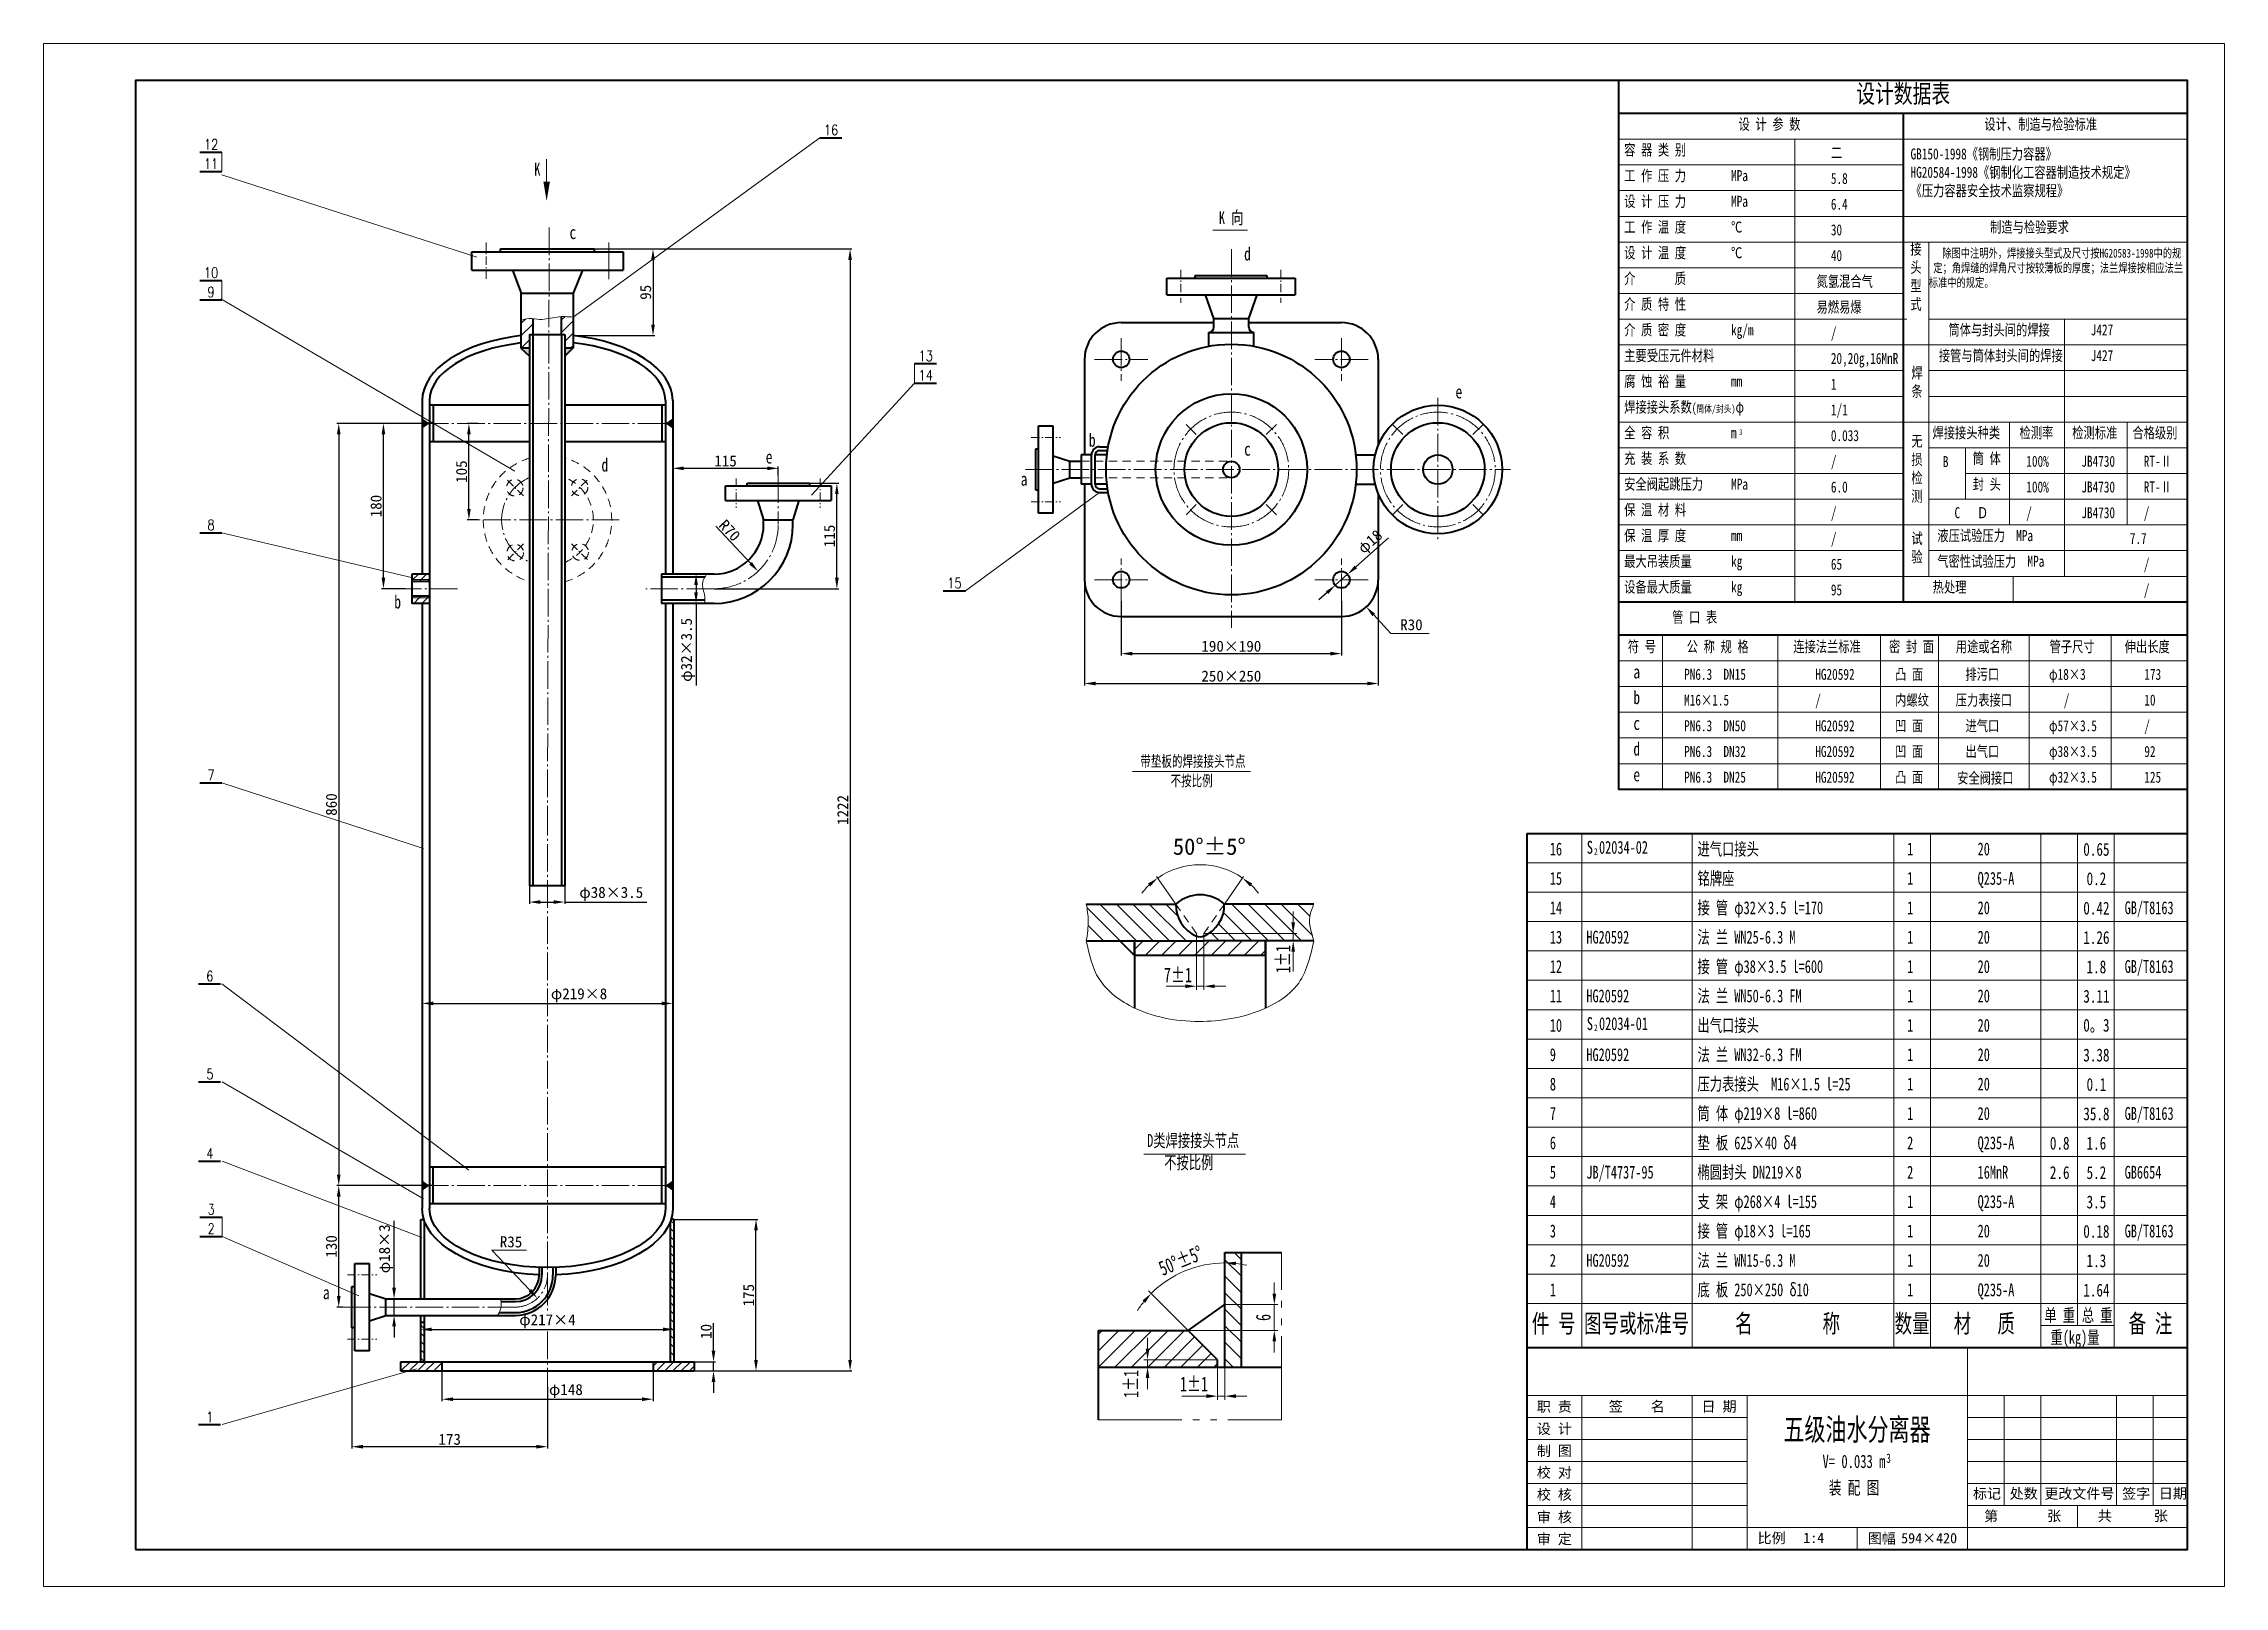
# Model space of a CAD drawing. Extents: x 588 to 7439, y -1551 to 1674.
# Drawn here: x 5063 to 7439, y -6 to 1674 of the extents above; entities that cross this region are included whole.
import ezdxf
from ezdxf.enums import TextEntityAlignment as Align

# ---------------------------------------------------------------- set-up
doc = ezdxf.new("R2010")
doc.units = 0
doc.header["$LTSCALE"] = 12
doc.header["$PDMODE"] = 1
for name, pattern in [('JXX-L', [2.95, 1.9, -0.25, 0.15, -0.25, 0.15, -0.25]), ('XX-L', [1.25, 0.75, -0.5]), ('ZXX-L', [3.28, 2.5, -0.3, 0.18, -0.3]), ('ZXX-S', [1.27, 0.75, -0.2, 0.12, -0.2])]:
    doc.linetypes.add(name, pattern=pattern)
doc.layers.get('Defpoints').update_dxf_attribs({"linetype": 'CONTINUOUS'})
for name, color, linetype, lineweight in [('A 粗实线', 1, 'CONTINUOUS', 40), ('B 细实线', 7, 'CONTINUOUS', 18), ('C 文 字', 2, 'CONTINUOUS', 20), ('D 短中心线', 3, 'ZXX-S', 18), ('E 长中心线', 3, 'ZXX-L', 18), ('G 长虚线', 6, 'XX-L', 20), ('I 长双点线', 3, 'JXX-L', 18), ('J 标注尺寸', 2, 'CONTINUOUS', 18)]:
    doc.layers.add(name, color=color, linetype=linetype, lineweight=lineweight)
doc.styles.add('HZTXT', font='SIMFANG.TTF', dxfattribs={"width": 0.75})
doc.styles.add('ROMANC', font='romanc', dxfattribs={"width": 0.7, "height": 6})
doc.styles.get("Standard").update_dxf_attribs({"font": 'SIMFANG.TTF'})
doc.styles.add('style2', font='SIMFANG.TTF', dxfattribs={"width": 0.7})
doc.styles.add('标题中文', font='SIMFANG.TTF', dxfattribs={"width": 0.7})
doc.dimstyles.new('通用标注4.0', dxfattribs={"dimtxt": 12, "dimasz": 12, "dimexe": 2, "dimexo": 0, "dimgap": 2, "dimtad": 1, "dimdec": 0, "dimzin": 0, "dimdsep": 46, "dimtxsty": 'Standard', "dimcen": 0, "dimadec": 0, "dimazin": 0, "dimtfac": 0.375, "dimtdec": 0, "dimtmove": 0, "dimatfit": 3, "dimfxl": 0, "dimtzin": 0, "dimarcsym": 0})
pattern_1 = [(45, (-461.254, 0), (-6.735192, 6.735192), [])]
pattern_2 = [(135, (-7339.091, -18505.96), (-8.980256, -8.980256), [])]

msp = doc.modelspace()

# ---------------------------------------------------------------- texts
at = {"layer": 'C 文 字'}
for s, height, style, width, p in [('12', 11.29, 'ROMANC', 0.8, (5245, 1564.7)), ('16', 11.29, 'ROMANC', 0.8, (5920.4, 1580.5)), ('11', 11.29, 'ROMANC', 0.8, (5245, 1543.7)), ('10', 11.29, 'ROMANC', 0.8, (5245, 1425.1)), ('9', 11.3, 'ROMANC', 0.8, (5245, 1404)), ('13', 11.29, 'ROMANC', 0.8, (6023.7, 1334.5)), ('14', 11.29, 'ROMANC', 0.8, (6023.7, 1313.4)), ('8', 11.3, 'ROMANC', 0.8, (5245, 1150.4)), ('15', 11.29, 'ROMANC', 0.8, (6055, 1087)), ('7', 11.3, 'ROMANC', 0.8, (5245, 878.2)), ('0.65', 14, 'HZTXT', 0.75, (7299.1, 797)), ('0.2', 14, 'HZTXT', 0.75, (7299.1, 765)), ('0.42', 14, 'HZTXT', 0.75, (7299.1, 733)), ('1.26', 14, 'HZTXT', 0.75, (7299.1, 701)), ('1.8', 14, 'HZTXT', 0.75, (7299.1, 669)), ('6', 11.3, 'ROMANC', 0.8, (5243.6, 659.1)), ('3.11', 14, 'HZTXT', 0.75, (7299.1, 637)), ('0。3', 14, 'HZTXT', 0.75, (7299.1, 605)), ('3.38', 14, 'HZTXT', 0.75, (7299.1, 573)), ('5', 11.3, 'ROMANC', 0.8, (5243.7, 552.4)), ('0.1', 14, 'HZTXT', 0.75, (7299.1, 541)), ('35.8', 14, 'HZTXT', 0.75, (7299.1, 509)), ('0.8', 14, 'HZTXT', 0.75, (7259.1, 477)), ('1.6', 14, 'HZTXT', 0.75, (7299.1, 477)), ('4', 11.3, 'ROMANC', 0.8, (5243.7, 466.1)), ('2.6', 14, 'HZTXT', 0.75, (7259.1, 445)), ('5.2', 14, 'HZTXT', 0.75, (7299.1, 445)), ('3', 11.3, 'ROMANC', 0.8, (5245.1, 405)), ('3.5', 14, 'HZTXT', 0.75, (7299.1, 413)), ('2', 11.3, 'ROMANC', 0.8, (5245.1, 384)), ('0.18', 14, 'HZTXT', 0.75, (7299.1, 381)), ('1.3', 14, 'HZTXT', 0.75, (7299.1, 349)), ('1.64', 14, 'HZTXT', 0.75, (7299.1, 317)), ('1', 11.3, 'ROMANC', 0.8, (5243.7, 179))]:
    msp.add_text(s, height=height, dxfattribs=dict(at, style=style, width=width)).set_placement(p, align=Align.MIDDLE)
at = {"layer": 'C 文 字', "style": '标题中文', "oblique": 0.5}
msp.add_text('职 责', height=11.2, rotation=0.0959, dxfattribs=at).set_placement((6708.5, 190.3), align=Align.MIDDLE_CENTER)
for s, p in [('签    名', (6798.3, 190.7)), ('日 期', (6887.9, 190.5)), ('设 计', (6708.5, 166.3)), ('制 图', (6708.5, 142.3)), ('校 对', (6708.5, 118.7)), ('校 核', (6708.5, 94.7)), ('标记', (7179.9, 95.8)), ('处数', (7219.9, 95.8)), ('更改文件号', (7280.5, 95.8)), ('签字', (7342.4, 95.8)), ('日期', (7382.4, 95.8)), ('审 核', (6708.5, 70.3)), ('第       张', (7218.7, 71.4)), ('共      张', (7338.7, 71.4)), ('审 定', (6708.5, 46.3)), ('比例', (6945.2, 47.3)), ('1:4', (6991.1, 47.3)), ('图幅', (7065.2, 46.9)), ('594×420', (7116.8, 46.9))]:
    msp.add_text(s, height=11.2, rotation=0.0959, dxfattribs=at).set_placement(p, align=Align.MIDDLE)
at = {"layer": 'C 文 字', "attachment_point": 1, "style": 'HZTXT'}
for s, insert, char_height, width in [('设计数据表', (7037.5, 1630), 20, 310), ('设 计 参 数', (6909.2, 1592.8), 12, 192), ('设计、制造与检验标准', (7177.1, 1592.8), 12, 192), ('容 器 类 别', (6784.6, 1564.8), 12, 192), ('二', (7009.8, 1561.7), 12, 192), ('GB150-1998《钢制压力容器》\\PHG20584-1998《钢制化工容器制造技术规定》\\P《压力容器安全技术监察规程》', (7096.6, 1560.4), 12, 310), ('工 作 压 力        MPa', (6784.6, 1536.8), 12, 192), ('5.8', (7009.8, 1533.7), 12, 192), ('设 计 压 力        MPa', (6784.6, 1508.8), 12, 192), ('6.4', (7009.8, 1505.7), 12, 192), ('工 作 温 度        ℃', (6784.6, 1480.8), 12, 192), ('30', (7009.8, 1477.7), 12, 192), (' 制造与检验要求', (7177.1, 1480.8), 12, 192), ('c', (5635.5, 1476.1), 14.4, 230.4), ('d', (6370.5, 1452.8), 14.4, 230.4), ('设 计 温 度        ℃', (6784.6, 1452.8), 12, 192), ('40', (7009.8, 1449.7), 12, 192), ('接\\P头\\P型\\P式', (7096.4, 1456.8), 12, 192), ('   除图中注明外，焊接接头型式及尺寸按HG20583-1998中的规\\P 定；角焊缝的焊角尺寸按较薄板的厚度；法兰焊接按相应法兰标准中的规定。', (7116.5, 1451.1), 9.6, 282), ('介       质', (6784.6, 1424.8), 12, 192), ('氮氢混合气', (6994.2, 1421.7), 12, 192), ('介 质 特 性', (6784.6, 1396.8), 12, 192), ('易燃易爆', (6994.2, 1393.7), 12, 192), ('介 质 密 度        kg/m', (6784.6, 1368.8), 12, 192), ('/', (7009.8, 1365.7), 12, 192), ('筒体与封头间的焊接', (7137.9, 1368.8), 12, 192), ('J427', (7292.9, 1368.8), 12, 192), ('主要受压元件材料', (6784.6, 1340.8), 12, 192), ('20,20g,16MnR', (7009.8, 1337.7), 12, 192), ('接管与筒体封头间的焊接', (7127.4, 1340.8), 12, 192), ('J427', (7292.9, 1340.8), 12, 192), ('腐 蚀 裕 量        mm', (6784.6, 1312.8), 12, 192), ('1', (7009.8, 1309.7), 12, 192), ('焊\\P条', (7097.5, 1322), 12, 192), ('e', (6600.8, 1302.6), 14.4, 230.4), ('焊接接头系数{\\H0.8333x;(\\H0.8x;筒体/封头)}φ{\\H0.8333x;        } ', (6784.6, 1284.8), 12, 192), ('1/1', (7009.8, 1281.7), 12, 192), ('b', (6201.4, 1249.9), 14.4, 230.4), ('c', (6370.5, 1240.2), 14.4, 230.4), ('全 容 积           m', (6784.6, 1256.8), 12, 192), ('3', (6909.8, 1254.5), 6, 192), ('0.033', (7009.8, 1253.7), 12, 192), ('无\\P损\\P检\\P测', (7097.5, 1247.7), 12, 192), ('焊接接头种类', (7120.5, 1256.8), 12, 192), ('检测率', (7215.3, 1256.8), 12, 192), ('检测标准', (7272.8, 1256.8), 12, 192), ('合格级别', (7338.3, 1256.8), 12, 192), ('d', (5670.3, 1222.9), 14.4, 230.4), ('e', (5849.3, 1231.6), 14.4, 230.4), ('充 装 系 数', (6784.6, 1228.8), 12, 192), ('/', (7009.8, 1225.7), 12, 192), ('B', (7131.8, 1225.3), 12, 192), ('筒 体', (7164.3, 1228.8), 12, 192), ('100%', (7222.7, 1225.7), 12, 192), ('JB4730', (7282.7, 1225.7), 12, 192), ('RT-Ⅱ', (7350.7, 1225.7), 12, 192), ('a', (6127.1, 1207.5), 14.4, 230.4), ('安全阀起跳压力     MPa', (6784.6, 1200.8), 12, 192), ('6.0', (7009.8, 1197.7), 12, 192), ('封 头', (7164.3, 1200.8), 12, 192), ('100%', (7222.7, 1197.7), 12, 192), ('JB4730', (7282.7, 1197.7), 12, 192), ('RT-Ⅱ', (7350.7, 1197.7), 12, 192), ('保 温 材 料', (6784.6, 1172.8), 12, 192), ('/', (7009.8, 1169.7), 12, 192), ('C   Ｄ', (7144.5, 1169.7), 12, 192), ('/', (7222.7, 1169.7), 12, 192), ('JB4730', (7282.7, 1169.7), 12, 192), ('/', (7350.7, 1169.7), 12, 192), ('保 温 厚 度        mm', (6784.6, 1144.8), 12, 192), ('/', (7009.8, 1141.7), 12, 192), ('试\\P验', (7097.5, 1141.7), 12, 192), ('液压试验压力  MPa', (7125.8, 1144.8), 12, 192), ('7.7', (7335.5, 1141.7), 12, 192), ('最大吊装质量       kg', (6784.6, 1116.8), 12, 192), ('气密性试验压力  MPa', (7125.8, 1116.8), 12, 192), ('65', (7009.8, 1113.7), 12, 192), ('/', (7350.7, 1113.7), 12, 192), ('b', (5444.6, 1073.8), 14.4, 230.4), ('设备最大质量       kg', (6784.6, 1088.8), 12, 192), ('95', (7009.8, 1085.7), 12, 192), ('热处理', (7120.7, 1088.8), 12, 192), ('/', (7350.7, 1085.7), 12, 192), ('管 口 表', (6836.9, 1055.9), 12, 192), (' 符 号', (6782.4, 1023.9), 12, 192), ('公 称 规 格', (6852.8, 1023.9), 12, 192), ('连接法兰标准', (6968.8, 1023.9), 12, 192), ('密 封 面', (7073.1, 1023.9), 12, 192), ('用途或名称', (7145.9, 1023.9), 12, 192), ('管子尺寸', (7248.1, 1023.9), 12, 192), ('伸出长度', (7329.9, 1023.9), 12, 192), ('a', (6794.6, 997.6), 14.4, 230.4), ('PN6.3  DN15', (6849.9, 993.7), 12, 192), ('HG20592', (6992.8, 993.7), 12, 192), ('凸 面', (7079.8, 993.7), 12, 192), ('排污口', (7156.4, 993.7), 12, 192), ('φ18×3', (7247.5, 993.7), 12, 192), ('173', (7351.3, 993.7), 12, 192), ('b', (6794.6, 969.6), 14.4, 230.4), ('M16×1.5', (6849.9, 965.7), 12, 192), ('/', (6992.8, 965.7), 12, 192), ('内螺纹', (7079.8, 965.7), 12, 192), ('压力表接口', (7145.8, 965.7), 12, 192), ('/', (7263.5, 965.7), 12, 192), ('10', (7351.3, 965.7), 12, 192), ('c', (6794.6, 941.6), 14.4, 230.4), ('PN6.3  DN50', (6849.9, 937.7), 12, 192), ('HG20592', (6992.8, 937.7), 12, 192), ('凹 面', (7079.8, 937.7), 12, 192), ('进气口', (7156.5, 937.7), 12, 192), ('φ57×3.5', (7247.5, 937.7), 12, 192), ('/', (7351.3, 937.7), 12, 192), ('d ', (6794.6, 913.6), 14.4, 230.4), ('PN6.3  DN32', (6849.9, 909.7), 12, 192), ('HG20592', (6992.8, 909.7), 12, 192), ('凹 面', (7079.8, 909.7), 12, 192), ('出气口', (7156.4, 909.7), 12, 192), ('φ38×3.5', (7247.5, 909.7), 12, 192), ('92 ', (7351.3, 909.7), 12, 192), ('e', (6794.6, 885.6), 14.4, 230.4), ('PN6.3  DN25', (6849.9, 881.7), 12, 192), ('HG20592', (6992.8, 881.7), 12, 192), ('凸 面', (7079.8, 881.7), 12, 192), ('安全阀接口', (7147.4, 880.8), 12, 192), ('φ32×3.5', (7247.5, 881.7), 12, 192), ('125', (7351.3, 881.7), 12, 192), ('a', (5366.9, 321.6), 14.4, 230.4)]:
    msp.add_mtext(s, dxfattribs=dict(at, insert=insert, char_height=char_height, width=width))
at = {"layer": 'J 标注尺寸', "width": 0.7}
for s, height, style, p in [('K', 14, '标题中文', (5597.1, 1530.9)), ('K 向', 14, '标题中文', (6343, 1478)), ('带垫板的焊接接头节点', 12, '标题中文', (6257.5, 887.1)), ('不按比例', 12, '标题中文', (6290.4, 865.8)), ('16', 14, '标题中文', (6703.6, 790.5)), ('S 02034-02', 13.99, '标题中文', (6743.9, 792.3)), ('2', 7.06, '标题中文', (6751.8, 791.3)), ('进气口接头 ', 14, '标题中文', (6864.5, 790.5)), ('1', 14, '标题中文', (7092.9, 790.5)), ('20', 14, '标题中文', (7169.7, 790.5)), ('15', 14, '标题中文', (6703.6, 758.5)), ('铭牌座', 14, '标题中文', (6864.5, 758.5)), ('1', 14, '标题中文', (7092.9, 758.5)), ('Q235-A', 14, '标题中文', (7169.7, 758.5)), ('14', 14, '标题中文', (6703.6, 726.5)), ('接 管 φ32×3.5 l=170', 14, '标题中文', (6864.5, 726.5)), ('1', 14, '标题中文', (7092.9, 726.5)), ('20', 14, '标题中文', (7169.7, 726.5)), ('GB/T8163', 14, '标题中文', (7329.9, 726.5)), ('13', 14, '标题中文', (6703.6, 694.5)), ('HG20592', 14, '标题中文', (6743.4, 694.5)), ('法 兰 WN25-6.3 M', 14, '标题中文', (6864.5, 694.5)), ('1', 14, '标题中文', (7092.9, 694.5)), ('20', 14, '标题中文', (7169.7, 694.5)), ('7±1', 16, 'style2', (6283.2, 652.3)), ('12', 14, '标题中文', (6703.6, 662.5)), ('接 管 φ38×3.5 l=600', 14, '标题中文', (6864.5, 662.5)), ('1', 14, '标题中文', (7092.9, 662.5)), ('20', 14, '标题中文', (7169.7, 662.5)), ('GB/T8163', 14, '标题中文', (7329.9, 662.5)), ('11', 14, '标题中文', (6703.6, 630.5)), ('HG20592', 14, '标题中文', (6743.4, 630.5)), ('法 兰 WN50-6.3 FM', 14, '标题中文', (6864.5, 630.5)), ('1', 14, '标题中文', (7092.9, 630.5)), ('20', 14, '标题中文', (7169.7, 630.5)), ('10', 14, '标题中文', (6703.6, 598.5)), ('S 02034-01', 13.99, '标题中文', (6743.9, 600.3)), ('2', 7.06, '标题中文', (6751.8, 599.3)), ('出气口接头 ', 14, '标题中文', (6864.5, 598.5)), ('1', 14, '标题中文', (7092.9, 598.5)), ('20', 14, '标题中文', (7169.7, 598.5)), ('9', 14, '标题中文', (6703.6, 566.5)), ('HG20592', 14, '标题中文', (6743.4, 566.5)), ('法 兰 WN32-6.3 FM', 14, '标题中文', (6864.5, 566.5)), ('1', 14, '标题中文', (7092.9, 566.5)), ('20', 14, '标题中文', (7169.7, 566.5)), ('8', 14, '标题中文', (6703.6, 534.5)), ('压力表接头  M16×1.5 l=25', 14, '标题中文', (6864.5, 534.5)), ('1', 14, '标题中文', (7092.9, 534.5)), ('20', 14, '标题中文', (7169.7, 534.5)), ('7', 14, '标题中文', (6703.6, 502.5)), ('筒 体 φ219×8 l=860', 14, '标题中文', (6864.5, 502.5)), ('1', 14, '标题中文', (7092.9, 502.5)), ('20', 14, '标题中文', (7169.7, 502.5)), ('GB/T8163', 14, '标题中文', (7329.9, 502.5)), ('6', 14, '标题中文', (6703.6, 470.5)), ('垫 板 625×40 δ4', 14, '标题中文', (6864.5, 470.5)), ('2', 14, '标题中文', (7092.9, 470.5)), ('Q235-A ', 14, '标题中文', (7169.7, 470.5)), ('5', 14, '标题中文', (6703.6, 438.5)), ('JB/T4737-95', 14, '标题中文', (6743.4, 438.5)), ('椭圆封头 DN219×8', 14, '标题中文', (6864.5, 438.5)), ('2', 14, '标题中文', (7092.9, 438.5)), ('16MnR', 14, '标题中文', (7169.7, 438.5)), ('GB6654', 14, '标题中文', (7329.9, 438.5)), ('4', 14, '标题中文', (6703.6, 406.5)), ('支 架 φ268×4 l=155', 14, '标题中文', (6864.5, 406.5)), ('1', 14, '标题中文', (7092.9, 406.5)), ('Q235-A', 14, '标题中文', (7169.7, 406.5)), ('3', 14, '标题中文', (6703.6, 374.5)), ('接 管 φ18×3 l=165', 14, '标题中文', (6864.5, 374.5)), ('1', 14, '标题中文', (7092.9, 374.5)), ('20', 14, '标题中文', (7169.7, 374.5)), ('GB/T8163', 14, '标题中文', (7329.9, 374.5)), ('HG20592', 14, '标题中文', (6743.4, 342.5)), ('法 兰 WN15-6.3 M', 14, '标题中文', (6864.5, 342.5)), ('2', 14, '标题中文', (6703.6, 342.5)), ('1', 14, '标题中文', (7092.9, 342.5)), ('20', 14, '标题中文', (7169.7, 342.5)), ('1', 14, '标题中文', (6703.6, 310.5)), ('底 板 250×250 δ10', 14, '标题中文', (6864.5, 310.5)), ('1', 14, '标题中文', (7092.9, 310.5)), ('Q235-A', 14, '标题中文', (7169.7, 310.5)), ('件 号', 19.99, '标题中文', (6684, 270.8)), ('图号或标准号', 19.99, '标题中文', (6740.9, 270.8)), ('名        称', 19.99, '标题中文', (6905.5, 270.8)), ('数量', 19.99, '标题中文', (7079.2, 270.8)), ('材   质', 19.99, '标题中文', (7143.6, 270.8)), ('单 重', 14, '标题中文', (7242.5, 282.7)), ('总 重', 14, '标题中文', (7283.2, 282.7)), ('备 注', 19.99, '标题中文', (7334.2, 270.8)), ('重(kg)量', 14, '标题中文', (7249.1, 258.7)), ('五级油水分离器', 23.99, '标题中文', (6958.1, 153.4)), ('V= 0.033 m', 14.39, '标题中文', (7000.7, 123.4)), ('3', 10.1, '标题中文', (7070.3, 129)), ('装 配 图', 14.39, '标题中文', (7007.6, 94.7))]:
    msp.add_text(s, height=height, dxfattribs=dict(at, style=style)).set_placement(p)
at = {"layer": 'J 标注尺寸', "style": 'style2', "width": 0.7}
msp.add_text('1±1', height=16, rotation=90, dxfattribs=at).set_placement((6421, 662.3))
at = {"layer": 'J 标注尺寸', "attachment_point": 5}
for s, insert, char_height in [('R30', (6552.8, 1041.6), 12), ('{\\f仿宋_GB2312|b0|i0|c134|p49;50°±5°}', (6332.6, 800), 18)]:
    msp.add_mtext(s, dxfattribs=dict(at, insert=insert, char_height=char_height))
at = {"layer": 'J 标注尺寸', "insert": (5571.8, 369.6), "char_height": 12, "attachment_point": 5, "rotation": 359.1506}
msp.add_mtext('R35', dxfattribs=at)

# ---------------------------------------------------------------- blocks, each defined once
blk = doc.blocks.new('*D26')
at = {"layer": 'Defpoints', "color": 0}
for p in [(3237.53, 4833.7), (3244.87, 4832.92), (3234.87, 4816.32), (3242.87, 4808.32), (3244.87, 4806.32)]:
    blk.add_point(p, dxfattribs=at)
at = {"layer": 'J 标注尺寸', "color": 0, "lineweight": -2}
for p, q in [((3244.87, 4832.92), (3244.87, 4835.67)), ((3234.87, 4816.32), (3224.11, 4827.07))]:
    blk.add_line(p, q, dxfattribs=at)
for start, end in [(90, 135), (77.86737, 83.93369), (141.06631, 147.13263)]:
    blk.add_arc((3244.87, 4806.32), 28.35, start, end, dxfattribs=at)
at = {"layer": 'J 标注尺寸', "color": 0}
for points in [[(3247.84, 4834.01), (3247.89, 4835.01), (3244.87, 4834.67)], [(3222.44, 4824.47), (3223.19, 4823.8), (3224.82, 4826.36)]]:
    blk.add_solid(points, dxfattribs=at)
at = {"layer": 'J 标注尺寸', "color": 0, "insert": (3232.87, 4835.28), "char_height": 4, "attachment_point": 5, "rotation": 22.5, "style": 'style2'}
blk.add_mtext('{\\f仿宋_GB2312|b0|i0|c134|p49;50°±5°}', dxfattribs=at)
blk = doc.blocks.new('*D25')
at = {"layer": 'Defpoints', "color": 0}
for p in [(3244.87, 4823.32), (3258.35, 4823.32), (3234.87, 4816.32)]:
    blk.add_point(p, dxfattribs=at)
at = {"layer": 'J 标注尺寸', "color": 0, "lineweight": -2}
for p, q in [((3258.35, 4826.32), (3258.35, 4829.32)), ((3244.87, 4823.32), (3259.35, 4823.32)), ((3258.35, 4816.32), (3258.35, 4823.32)), ((3234.87, 4816.32), (3259.35, 4816.32)), ((3258.35, 4813.32), (3258.35, 4810.32))]:
    blk.add_line(p, q, dxfattribs=at)
at = {"layer": 'J 标注尺寸', "color": 0}
for points in [[(3257.85, 4826.32), (3258.85, 4826.32), (3258.35, 4823.32)], [(3257.85, 4813.32), (3258.85, 4813.32), (3258.35, 4816.32)]]:
    blk.add_solid(points, dxfattribs=at)
at = {"layer": 'J 标注尺寸', "color": 0, "insert": (3255.35, 4819.82), "char_height": 4, "attachment_point": 5, "rotation": 90, "style": 'style2'}
blk.add_mtext('6', dxfattribs=at)
blk = doc.blocks.new('*D90')
at = {"layer": 'Defpoints', "color": 0}
for p in [(5444.4, 307.6), (5454.1, 307.6), (5454.1, 289.6)]:
    blk.add_point(p, dxfattribs=at)
at = {"layer": 'J 标注尺寸', "color": 0, "lineweight": -2}
for p, q in [((5444.4, 319.6), (5444.4, 392.6)), ((5454.1, 307.6), (5442.4, 307.6)), ((5454.1, 289.6), (5442.4, 289.6)), ((5444.4, 289.6), (5444.4, 307.6)), ((5444.4, 277.6), (5444.4, 265.6))]:
    blk.add_line(p, q, dxfattribs=at)
at = {"layer": 'J 标注尺寸', "color": 0}
for points in [[(5442.4, 319.6), (5446.4, 319.6), (5444.4, 307.6)], [(5442.4, 277.6), (5446.4, 277.6), (5444.4, 289.6)]]:
    blk.add_solid(points, dxfattribs=at)
at = {"layer": 'J 标注尺寸', "color": 0, "insert": (5435.5, 362.1), "char_height": 12, "attachment_point": 5, "rotation": 90}
blk.add_mtext('φ18×3', dxfattribs=at)
blk = doc.blocks.new('*D87')
at = {"layer": 'Defpoints', "color": 0}
for p in [(5749.5, 394.1), (5838.7, 394.1), (5771.5, 229.1)]:
    blk.add_point(p, dxfattribs=at)
at = {"layer": 'J 标注尺寸', "color": 0, "lineweight": -2}
for p, q in [((5749.5, 394.1), (5840.7, 394.1)), ((5838.7, 241.1), (5838.7, 382.1)), ((5771.5, 229.1), (5840.7, 229.1))]:
    blk.add_line(p, q, dxfattribs=at)
at = {"layer": 'J 标注尺寸', "color": 0}
for points in [[(5836.7, 382.1), (5840.7, 382.1), (5838.7, 394.1)], [(5836.7, 241.1), (5840.7, 241.1), (5838.7, 229.1)]]:
    blk.add_solid(points, dxfattribs=at)
at = {"layer": 'J 标注尺寸', "color": 0, "insert": (5830.7, 311.6), "char_height": 12, "attachment_point": 5, "rotation": 90}
blk.add_mtext('175', dxfattribs=at)
blk = doc.blocks.new('*D86')
at = {"layer": 'Defpoints', "color": 0}
for p in [(5771.5, 239.1), (5792.4, 239.1), (5771.5, 229.1)]:
    blk.add_point(p, dxfattribs=at)
at = {"layer": 'J 标注尺寸', "color": 0, "lineweight": -2}
for p, q in [((5792.4, 251.1), (5792.4, 281)), ((5771.5, 239.1), (5794.4, 239.1)), ((5792.4, 229.1), (5792.4, 239.1)), ((5771.5, 229.1), (5794.4, 229.1)), ((5792.4, 217.1), (5792.4, 205.1))]:
    blk.add_line(p, q, dxfattribs=at)
at = {"layer": 'J 标注尺寸', "color": 0}
for points in [[(5790.4, 251.1), (5794.4, 251.1), (5792.4, 239.1)], [(5790.4, 217.1), (5794.4, 217.1), (5792.4, 229.1)]]:
    blk.add_solid(points, dxfattribs=at)
at = {"layer": 'J 标注尺寸', "color": 0, "insert": (5784.4, 272.1), "char_height": 12, "attachment_point": 5, "rotation": 90}
blk.add_mtext('10', dxfattribs=at)
blk = doc.blocks.new('*D89')
at = {"layer": 'Defpoints', "color": 0}
for p in [(5398.5, 276.1), (5611.5, 211.4), (5398.5, 146.6)]:
    blk.add_point(p, dxfattribs=at)
at = {"layer": 'J 标注尺寸', "color": 0, "lineweight": -2}
for p, q in [((5398.5, 276.1), (5398.5, 144.6)), ((5611.5, 211.4), (5611.5, 144.6)), ((5599.5, 146.6), (5410.5, 146.6))]:
    blk.add_line(p, q, dxfattribs=at)
at = {"layer": 'J 标注尺寸', "color": 0}
for points in [[(5410.5, 148.6), (5410.5, 144.6), (5398.5, 146.6)], [(5599.5, 148.6), (5599.5, 144.6), (5611.5, 146.6)]]:
    blk.add_solid(points, dxfattribs=at)
at = {"layer": 'J 标注尺寸', "color": 0, "insert": (5505, 154.6), "char_height": 12, "attachment_point": 5}
blk.add_mtext('173', dxfattribs=at)
blk = doc.blocks.new('*D94')
at = {"layer": 'Defpoints', "color": 0}
for p in [(5496.5, 229.1), (5726.5, 229.1), (5726.5, 198.3)]:
    blk.add_point(p, dxfattribs=at)
at = {"layer": 'J 标注尺寸', "color": 0, "lineweight": -2}
for p, q in [((5496.5, 229.1), (5496.5, 196.3)), ((5726.5, 229.1), (5726.5, 196.3)), ((5508.5, 198.3), (5714.5, 198.3))]:
    blk.add_line(p, q, dxfattribs=at)
at = {"layer": 'J 标注尺寸', "color": 0}
for points in [[(5508.5, 200.3), (5508.5, 196.3), (5496.5, 198.3)], [(5714.5, 200.3), (5714.5, 196.3), (5726.5, 198.3)]]:
    blk.add_solid(points, dxfattribs=at)
at = {"layer": 'J 标注尺寸', "color": 0, "insert": (5631.6, 207.2), "char_height": 12, "attachment_point": 5}
blk.add_mtext('φ148', dxfattribs=at)
blk = doc.blocks.new('*D88')
at = {"layer": 'Defpoints', "color": 0}
for p in [(5473.5, 276.3), (5749.5, 276.3), (5749.5, 274.3)]:
    blk.add_point(p, dxfattribs=at)
at = {"layer": 'J 标注尺寸', "color": 0, "lineweight": -2}
for p, q in [((5473.5, 276.3), (5473.5, 272.3)), ((5485.5, 274.3), (5737.5, 274.3)), ((5749.5, 276.3), (5749.5, 272.3))]:
    blk.add_line(p, q, dxfattribs=at)
at = {"layer": 'J 标注尺寸', "color": 0}
for points in [[(5485.5, 276.3), (5485.5, 272.3), (5473.5, 274.3)], [(5737.5, 276.3), (5737.5, 272.3), (5749.5, 274.3)]]:
    blk.add_solid(points, dxfattribs=at)
at = {"layer": 'J 标注尺寸', "color": 0, "insert": (5611.5, 283.2), "char_height": 12, "attachment_point": 5}
blk.add_mtext('φ217×4', dxfattribs=at)
blk = doc.blocks.new('*D85')
at = {"layer": 'Defpoints', "color": 0}
for p in [(5475, 621.9), (5748, 629.3), (5748, 621.9)]:
    blk.add_point(p, dxfattribs=at)
at = {"layer": 'J 标注尺寸', "color": 0, "lineweight": -2}
for p, q in [((5475, 621.9), (5475, 631.3)), ((5487, 629.3), (5736, 629.3)), ((5748, 621.9), (5748, 631.3))]:
    blk.add_line(p, q, dxfattribs=at)
at = {"layer": 'J 标注尺寸', "color": 0}
for points in [[(5487, 631.3), (5487, 627.3), (5475, 629.3)], [(5736, 631.3), (5736, 627.3), (5748, 629.3)]]:
    blk.add_solid(points, dxfattribs=at)
at = {"layer": 'J 标注尺寸', "color": 0, "insert": (5645.9, 638.2), "char_height": 12, "attachment_point": 5}
blk.add_mtext('φ219×8', dxfattribs=at)
blk = doc.blocks.new('*D93')
at = {"layer": 'Defpoints', "color": 0}
for p in [(6483.3, 1096.6), (6469.8, 1084.7)]:
    blk.add_point(p, dxfattribs=at)
at = {"layer": 'J 标注尺寸', "color": 0, "lineweight": -2}
for p, q in [((6527.8, 1136.3), (6492.2, 1104.6)), ((6469.8, 1084.7), (6483.3, 1096.6)), ((6460.9, 1076.7), (6451.9, 1068.7))]:
    blk.add_line(p, q, dxfattribs=at)
at = {"layer": 'J 标注尺寸', "color": 0}
for points in [[(6490.9, 1106.1), (6493.6, 1103.1), (6483.3, 1096.6)], [(6459.6, 1078.2), (6462.2, 1075.2), (6469.8, 1084.7)]]:
    blk.add_solid(points, dxfattribs=at)
at = {"layer": 'J 标注尺寸', "color": 0, "insert": (6508.6, 1131.1), "char_height": 12, "attachment_point": 5, "rotation": 41.6999}
blk.add_mtext('φ18', dxfattribs=at)
blk = doc.blocks.new('*D92')
at = {"layer": 'Defpoints', "color": 0}
for p in [(6196.6, 1090.7), (6516.6, 1090.7), (6516.6, 977.7)]:
    blk.add_point(p, dxfattribs=at)
at = {"layer": 'J 标注尺寸', "color": 0, "lineweight": -2}
for p, q in [((6196.6, 1090.7), (6196.6, 975.7)), ((6516.6, 1090.7), (6516.6, 975.7)), ((6208.6, 977.7), (6504.6, 977.7))]:
    blk.add_line(p, q, dxfattribs=at)
at = {"layer": 'J 标注尺寸', "color": 0}
for points in [[(6208.6, 979.7), (6208.6, 975.7), (6196.6, 977.7)], [(6504.6, 979.7), (6504.6, 975.7), (6516.6, 977.7)]]:
    blk.add_solid(points, dxfattribs=at)
at = {"layer": 'J 标注尺寸', "color": 0, "insert": (6356.6, 985.7), "char_height": 12, "attachment_point": 5}
blk.add_mtext('250×250', dxfattribs=at)
blk = doc.blocks.new('*D91')
at = {"layer": 'Defpoints', "color": 0}
for p in [(6236.6, 1067.4), (6476.6, 1067.4), (6476.6, 1010.2)]:
    blk.add_point(p, dxfattribs=at)
at = {"layer": 'J 标注尺寸', "color": 0, "lineweight": -2}
for p, q in [((6236.6, 1067.4), (6236.6, 1008.2)), ((6476.6, 1067.4), (6476.6, 1008.2)), ((6248.6, 1010.2), (6464.6, 1010.2))]:
    blk.add_line(p, q, dxfattribs=at)
at = {"layer": 'J 标注尺寸', "color": 0}
for points in [[(6248.6, 1012.2), (6248.6, 1008.2), (6236.6, 1010.2)], [(6464.6, 1012.2), (6464.6, 1008.2), (6476.6, 1010.2)]]:
    blk.add_solid(points, dxfattribs=at)
at = {"layer": 'J 标注尺寸', "color": 0, "insert": (6356.6, 1018.2), "char_height": 12, "attachment_point": 5}
blk.add_mtext('190×190', dxfattribs=at)
blk = doc.blocks.new('*D95')
at = {"layer": 'Defpoints', "color": 0}
for p in [(5432.8, 1260.9), (5483, 1260.9), (5456.9, 1080.9)]:
    blk.add_point(p, dxfattribs=at)
at = {"layer": 'J 标注尺寸', "color": 0, "lineweight": -2}
for p, q in [((5483, 1260.9), (5430.8, 1260.9)), ((5432.8, 1092.9), (5432.8, 1248.9)), ((5456.9, 1080.9), (5430.8, 1080.9))]:
    blk.add_line(p, q, dxfattribs=at)
at = {"layer": 'J 标注尺寸', "color": 0}
for points in [[(5430.8, 1248.9), (5434.8, 1248.9), (5432.8, 1260.9)], [(5430.8, 1092.9), (5434.8, 1092.9), (5432.8, 1080.9)]]:
    blk.add_solid(points, dxfattribs=at)
at = {"layer": 'J 标注尺寸', "color": 0, "insert": (5424.8, 1170.9), "char_height": 12, "attachment_point": 5, "rotation": 90}
blk.add_mtext('180', dxfattribs=at)
blk = doc.blocks.new('*D96')
at = {"layer": 'Defpoints', "color": 0}
for p in [(5525.9, 1260.9), (5535.8, 1260.9), (5535.8, 1155.9)]:
    blk.add_point(p, dxfattribs=at)
at = {"layer": 'J 标注尺寸', "color": 0, "lineweight": -2}
for p, q in [((5535.8, 1260.9), (5523.9, 1260.9)), ((5525.9, 1167.9), (5525.9, 1248.9)), ((5535.8, 1155.9), (5523.9, 1155.9))]:
    blk.add_line(p, q, dxfattribs=at)
at = {"layer": 'J 标注尺寸', "color": 0}
for points in [[(5523.9, 1248.9), (5527.9, 1248.9), (5525.9, 1260.9)], [(5523.9, 1167.9), (5527.9, 1167.9), (5525.9, 1155.9)]]:
    blk.add_solid(points, dxfattribs=at)
at = {"layer": 'J 标注尺寸', "color": 0, "insert": (5517.9, 1208.4), "char_height": 12, "attachment_point": 5, "rotation": 90}
blk.add_mtext('105', dxfattribs=at)
blk = doc.blocks.new('*D97')
at = {"layer": 'Defpoints', "color": 0}
for p in [(5662.5, 1450.9), (5639.6, 1356.5), (5726.5, 1356.5)]:
    blk.add_point(p, dxfattribs=at)
at = {"layer": 'J 标注尺寸', "color": 0, "lineweight": -2}
for p, q in [((5662.5, 1450.9), (5728.5, 1450.9)), ((5726.5, 1438.9), (5726.5, 1368.5)), ((5639.6, 1356.5), (5728.5, 1356.5))]:
    blk.add_line(p, q, dxfattribs=at)
at = {"layer": 'J 标注尺寸', "color": 0}
for points in [[(5724.5, 1438.9), (5728.5, 1438.9), (5726.5, 1450.9)], [(5724.5, 1368.5), (5728.5, 1368.5), (5726.5, 1356.5)]]:
    blk.add_solid(points, dxfattribs=at)
at = {"layer": 'J 标注尺寸', "color": 0, "insert": (5718.5, 1403.7), "char_height": 12, "attachment_point": 5, "rotation": 90}
blk.add_mtext('95', dxfattribs=at)
blk = doc.blocks.new('*D98')
at = {"layer": 'Defpoints', "color": 0}
for p in [(5748, 1212), (5748, 1204.4), (5863, 1204.4)]:
    blk.add_point(p, dxfattribs=at)
at = {"layer": 'J 标注尺寸', "color": 0, "lineweight": -2}
for p, q in [((5748, 1204.4), (5748, 1214)), ((5851, 1212), (5760, 1212)), ((5863, 1204.4), (5863, 1214))]:
    blk.add_line(p, q, dxfattribs=at)
at = {"layer": 'J 标注尺寸', "color": 0}
for points in [[(5760, 1214), (5760, 1210), (5748, 1212)], [(5851, 1214), (5851, 1210), (5863, 1212)]]:
    blk.add_solid(points, dxfattribs=at)
at = {"layer": 'J 标注尺寸', "color": 0, "insert": (5805.5, 1220), "char_height": 12, "attachment_point": 5}
blk.add_mtext('115', dxfattribs=at)
blk = doc.blocks.new('*D99')
at = {"layer": 'Defpoints', "color": 0}
for p in [(5432.8, 1260.9), (5384.1, 430.9), (5487, 430.9)]:
    blk.add_point(p, dxfattribs=at)
at = {"layer": 'J 标注尺寸', "color": 0, "lineweight": -2}
for p, q in [((5432.8, 1260.9), (5382.1, 1260.9)), ((5384.1, 1248.9), (5384.1, 442.9)), ((5487, 430.9), (5382.1, 430.9))]:
    blk.add_line(p, q, dxfattribs=at)
at = {"layer": 'J 标注尺寸', "color": 0}
for points in [[(5382.1, 1248.9), (5386.1, 1248.9), (5384.1, 1260.9)], [(5382.1, 442.9), (5386.1, 442.9), (5384.1, 430.9)]]:
    blk.add_solid(points, dxfattribs=at)
at = {"layer": 'J 标注尺寸', "color": 0, "insert": (5376.1, 845.9), "char_height": 12, "attachment_point": 5, "rotation": 90}
blk.add_mtext('860', dxfattribs=at)
blk = doc.blocks.new('*D100')
at = {"layer": 'Defpoints', "color": 0}
for p in [(5384.1, 430.9), (5388.7, 430.9), (5388.7, 298.6)]:
    blk.add_point(p, dxfattribs=at)
at = {"layer": 'J 标注尺寸', "color": 0, "lineweight": -2}
for p, q in [((5388.7, 430.9), (5382.1, 430.9)), ((5384.1, 310.6), (5384.1, 418.9)), ((5388.7, 298.6), (5382.1, 298.6))]:
    blk.add_line(p, q, dxfattribs=at)
at = {"layer": 'J 标注尺寸', "color": 0}
for points in [[(5382.1, 418.9), (5386.1, 418.9), (5384.1, 430.9)], [(5382.1, 310.6), (5386.1, 310.6), (5384.1, 298.6)]]:
    blk.add_solid(points, dxfattribs=at)
at = {"layer": 'J 标注尺寸', "color": 0, "insert": (5376.1, 364.7), "char_height": 12, "attachment_point": 5, "rotation": 90}
blk.add_mtext('130', dxfattribs=at)
blk = doc.blocks.new('*D101')
at = {"layer": 'Defpoints', "color": 0}
for p in [(5728.5, 1450.9), (5840.7, 229.1), (5941.2, 229.1)]:
    blk.add_point(p, dxfattribs=at)
at = {"layer": 'J 标注尺寸', "color": 0, "lineweight": -2}
for p, q in [((5728.5, 1450.9), (5943.2, 1450.9)), ((5941.2, 1438.9), (5941.2, 241.1)), ((5840.7, 229.1), (5943.2, 229.1))]:
    blk.add_line(p, q, dxfattribs=at)
at = {"layer": 'J 标注尺寸', "color": 0}
for points in [[(5939.2, 1438.9), (5943.2, 1438.9), (5941.2, 1450.9)], [(5939.2, 241.1), (5943.2, 241.1), (5941.2, 229.1)]]:
    blk.add_solid(points, dxfattribs=at)
at = {"layer": 'J 标注尺寸', "color": 0, "insert": (5933.2, 840), "char_height": 12, "attachment_point": 5, "rotation": 90}
blk.add_mtext('1222', dxfattribs=at)
blk = doc.blocks.new('*D102')
at = {"layer": 'Defpoints', "color": 0}
for p in [(5793, 1150.9), (5841, 1099.9)]:
    blk.add_point(p, dxfattribs=at)
at = {"layer": 'J 标注尺寸', "color": 0, "lineweight": -2}
blk.add_line((5794.9, 1148.9), (5832.7, 1108.6), dxfattribs=at)
at = {"layer": 'J 标注尺寸', "color": 0}
blk.add_solid([(5834.2, 1110), (5831.3, 1107.2), (5841, 1099.9)], dxfattribs=at)
at = {"layer": 'J 标注尺寸', "color": 0, "insert": (5810, 1144.4), "char_height": 12, "attachment_point": 5, "rotation": 313.2647}
blk.add_mtext('R70', dxfattribs=at)
blk = doc.blocks.new('*D103')
at = {"layer": 'Defpoints', "color": 0}
for p in [(5773.4, 1096.9), (5773.4, 1064.9), (5773.4, 1064.9)]:
    blk.add_point(p, dxfattribs=at)
at = {"layer": 'J 标注尺寸', "color": 0, "lineweight": -2}
for p, q in [((5773.4, 1096.9), (5771.4, 1096.9)), ((5773.4, 1084.9), (5773.4, 1076.9)), ((5773.4, 1064.9), (5771.4, 1064.9)), ((5773.4, 1064.9), (5773.4, 975.7))]:
    blk.add_line(p, q, dxfattribs=at)
at = {"layer": 'J 标注尺寸', "color": 0}
for points in [[(5771.4, 1084.9), (5775.4, 1084.9), (5773.4, 1096.9)], [(5771.4, 1076.9), (5775.4, 1076.9), (5773.4, 1064.9)]]:
    blk.add_solid(points, dxfattribs=at)
at = {"layer": 'J 标注尺寸', "color": 0, "insert": (5764.5, 1014.3), "char_height": 12, "attachment_point": 5, "rotation": 90}
blk.add_mtext('φ32×3.5', dxfattribs=at)
blk = doc.blocks.new('*D104')
at = {"layer": 'Defpoints', "color": 0}
for p in [(5591.9, 757.8), (5630.4, 757.8), (5630.4, 739.7)]:
    blk.add_point(p, dxfattribs=at)
at = {"layer": 'J 标注尺寸', "color": 0, "lineweight": -2}
for p, q in [((5591.9, 757.8), (5591.9, 737.7)), ((5603.9, 739.7), (5618.4, 739.7)), ((5630.4, 757.8), (5630.4, 737.7)), ((5630.4, 739.7), (5719.6, 739.7))]:
    blk.add_line(p, q, dxfattribs=at)
at = {"layer": 'J 标注尺寸', "color": 0}
for points in [[(5603.9, 741.7), (5603.9, 737.7), (5591.9, 739.7)], [(5618.4, 741.7), (5618.4, 737.7), (5630.4, 739.7)]]:
    blk.add_solid(points, dxfattribs=at)
at = {"layer": 'J 标注尺寸', "color": 0, "insert": (5681, 748.6), "char_height": 12, "attachment_point": 5}
blk.add_mtext('φ38×3.5', dxfattribs=at)
blk = doc.blocks.new('*D105')
at = {"layer": 'Defpoints', "color": 0}
for p in [(5897, 1195.9), (5926.8, 1195.9), (5793, 1080.9)]:
    blk.add_point(p, dxfattribs=at)
at = {"layer": 'J 标注尺寸', "color": 0, "lineweight": -2}
for p, q in [((5897, 1195.9), (5928.8, 1195.9)), ((5926.8, 1092.9), (5926.8, 1183.9)), ((5793, 1080.9), (5928.8, 1080.9))]:
    blk.add_line(p, q, dxfattribs=at)
at = {"layer": 'J 标注尺寸', "color": 0}
for points in [[(5924.8, 1183.9), (5928.8, 1183.9), (5926.8, 1195.9)], [(5924.8, 1092.9), (5928.8, 1092.9), (5926.8, 1080.9)]]:
    blk.add_solid(points, dxfattribs=at)
at = {"layer": 'J 标注尺寸', "color": 0, "insert": (5918.8, 1138.4), "char_height": 12, "attachment_point": 5, "rotation": 90}
blk.add_mtext('115', dxfattribs=at)
blk = doc.blocks.new('D类焊接接头节点')
at = {"layer": 'J 标注尺寸'}
h = blk.add_hatch(dxfattribs=at)
h.set_pattern_fill('ANSI31', color=256, angle=90, style=0)
h.set_pattern_definition([(135, (-3239.867, -4819.82), (-2.245064, -2.245064), [])])
h.paths.add_polyline_path([(9.5, 17.68), (5, 17.68), (5, -13.5), (9.5, -13.5)])
h = blk.add_hatch(dxfattribs=at)
h.set_pattern_fill('ANSI31', color=256, style=0)
h.set_pattern_definition([(45, (-3239.867, -4819.82), (-2.245064, 2.245064), [])])
h.paths.add_polyline_path([(-29.54, -3.5), (-29.54, -13.5), (-16.05, -13.5), (-16.05, -11.5), (3, -11.5), (-5, -3.5)])
h.paths.add_polyline_path([(3, -13.5), (3, -11.5), (-16.05, -11.5), (-16.05, -13.5)])
at = {"layer": 'A 粗实线'}
for p, q in [((5, 17.68), (20.46, 17.68)), ((5, -13.5), (5, 17.68)), ((9.5, -13.5), (9.5, 17.68)), ((-5, -3.5), (5, 3.5)), ((-29.54, -3.5), (-29.54, -27.88)), ((-29.54, -3.5), (-5, -3.5)), ((3, -11.5), (-5, -3.5)), ((3, -13.5), (3, -11.5)), ((-29.54, -13.5), (5, -13.5)), ((5, -13.5), (20.46, -13.5))]:
    blk.add_line(p, q, dxfattribs=at)
at = {"layer": 'I 长双点线'}
for p, q in [((20.46, -27.88), (20.46, 17.68)), ((-29.54, -27.88), (20.46, -27.88))]:
    blk.add_line(p, q, dxfattribs=at)
at = {"layer": 'J 标注尺寸'}
for p, q in [((-17.1, 44.45), (10.6, 44.45)), ((-16.05, -8.5), (-16.05, -5.5)), ((3, -11.5), (-17.05, -11.5)), ((-16.05, -11.5), (-16.05, -13.5)), ((3, -13.5), (-17.05, -13.5)), ((-16.05, -16.5), (-16.05, -19.5)), ((3, -13.5), (3, -22.41)), ((5, -13.5), (5, -22.41)), ((0, -21.41), (-6.74, -21.41)), ((5, -21.41), (3, -21.41)), ((8, -21.41), (11, -21.41))]:
    blk.add_line(p, q, dxfattribs=at)
for points in [[(-16.55, -8.5), (-15.55, -8.5), (-16.05, -11.5)], [(-16.55, -16.5), (-15.55, -16.5), (-16.05, -13.5)], [(0, -20.91), (0, -21.91), (3, -21.41)], [(8, -20.91), (8, -21.91), (5, -21.41)]]:
    blk.add_solid(points, dxfattribs=at)
at = {"layer": 'J 标注尺寸', "char_height": 3.5, "width": 51, "attachment_point": 1, "style": 'style2'}
for s, insert in [('D{\\f仿宋_GB2312|b0|i0|c134|p49;类焊接接头节点}', (-16.15, 49.94)), ('{\\f仿宋_GB2312|b0|i0|c134|p49;不按比例}', (-11.51, 43.93))]:
    blk.add_mtext(s, dxfattribs=dict(at, insert=insert))
at = {"layer": 'J 标注尺寸', "insert": (-20.55, -18.08), "char_height": 4, "attachment_point": 5, "rotation": 90, "style": 'style2'}
blk.add_mtext('{\\f仿宋_GB2312|b0|i0|c134|p49;1±1}', dxfattribs=at)
at = {"layer": 'J 标注尺寸', "insert": (-3.41, -18.11), "char_height": 4, "attachment_point": 5, "style": 'style2'}
blk.add_mtext('{\\f仿宋_GB2312|b0|i0|c134|p49;1±1}', dxfattribs=at)
at = {"layer": 'J 标注尺寸'}
dim = blk.add_angular_dim_2l(base=(-2.34, 13.88), line1=((5, -13.5), (5, 13.1)), line2=((3, -11.5), (-5, -3.5)), text='{\\f仿宋_GB2312|b0|i0|c134|p49;50°±5°}', dimstyle='通用标注4.0', dxfattribs=at)
dim.commit()
dim.dimension.update_dxf_attribs({"geometry": '*D26', "text_midpoint": (-7, 15.46), "insert": (-3239.87, -4819.82)})
dim = blk.add_linear_dim(base=(18.48, 3.5), p1=(-5, -3.5), p2=(5, 3.5), angle=90, text='6', dimstyle='通用标注4.0', dxfattribs=at)
dim.commit()
dim.dimension.update_dxf_attribs({"geometry": '*D25', "text_midpoint": (15.48, 0), "insert": (-3239.87, -4819.82)})

# ---------------------------------------------------------------- dimensions: what is measured, and where the dimension line sits
at = {"layer": 'J 标注尺寸'}
for base, p1, p2, text, picture, middle in [((5726.5, 1356.5), (5662.5, 1450.9), (5639.6, 1356.5), '95', '*D97', (5718.5, 1403.7)), ((5384.1, 430.9), (5432.8, 1260.9), (5487, 430.9), '860', '*D99', (5376.1, 845.9)), ((5773.4, 1064.9), (5773.4, 1096.9), (5773.4, 1064.9), 'φ32×3.5', '*D103', (5764.5, 1014.3)), ((5384.1, 430.9), (5388.7, 298.6), (5388.7, 430.9), '130', '*D100', (5376.1, 364.7)), ((5838.7, 394.1), (5771.5, 229.1), (5749.5, 394.1), '175', '*D87', (5830.7, 311.6))]:
    dim = msp.add_linear_dim(base=base, p1=p1, p2=p2, angle=90, text=text, dimstyle='通用标注4.0', dxfattribs=at)
    dim.commit()
    dim.dimension.update_dxf_attribs({"geometry": picture, "text_midpoint": middle})
for base, p1, p2, picture, middle in [((5941.2, 229.1), (5728.5, 1450.9), (5840.7, 229.1), '*D101', (5933.2, 840)), ((5432.8, 1260.9), (5456.9, 1080.9), (5483, 1260.9), '*D95', (5424.8, 1170.9)), ((5525.9, 1260.9), (5535.8, 1155.9), (5535.8, 1260.9), '*D96', (5517.9, 1208.4)), ((5926.8, 1195.9), (5793, 1080.9), (5897, 1195.9), '*D105', (5918.8, 1138.4))]:
    dim = msp.add_linear_dim(base=base, p1=p1, p2=p2, angle=90, dimstyle='通用标注4.0', dxfattribs=at)
    dim.commit()
    dim.dimension.update_dxf_attribs({"geometry": picture, "text_midpoint": middle})
dim = msp.add_linear_dim(base=(5748, 1212), p1=(5863, 1204.4), p2=(5748, 1204.4), dimstyle='通用标注4.0', dxfattribs=at)
dim.commit()
dim.dimension.update_dxf_attribs({"geometry": '*D98', "text_midpoint": (5805.5, 1220)})
dim = msp.add_radius_dim(center=(5793, 1150.9), mpoint=(5841, 1099.9), dimstyle='通用标注4.0', dxfattribs=at)
dim.commit()
dim.dimension.update_dxf_attribs({"geometry": '*D102', "text_midpoint": (5804.2, 1138.9), "dimtype": 164})
dim = msp.add_diameter_dim_2p(p1=(6469.8, 1084.7), p2=(6483.3, 1096.6), text='φ18', dimstyle='通用标注4.0', dxfattribs=at)
dim.commit()
dim.dimension.update_dxf_attribs({"geometry": '*D93', "text_midpoint": (6508.6, 1131.1)})
for base, p1, p2, text, picture, middle in [((6516.6, 977.7), (6196.6, 1090.7), (6516.6, 1090.7), '250×250', '*D92', (6356.6, 985.7)), ((6476.6, 1010.2), (6236.6, 1067.4), (6476.6, 1067.4), '190×190', '*D91', (6356.6, 1018.2)), ((5630.4, 739.7), (5591.9, 757.8), (5630.4, 757.8), 'φ38×3.5', '*D104', (5681, 748.6)), ((5749.5, 274.3), (5473.5, 276.3), (5749.5, 276.3), 'φ217×4', '*D88', (5611.5, 283.2)), ((5398.5, 146.6), (5611.5, 211.4), (5398.5, 276.1), '173', '*D89', (5505, 154.6))]:
    dim = msp.add_linear_dim(base=base, p1=p1, p2=p2, text=text, dimstyle='通用标注4.0', dxfattribs=at)
    dim.commit()
    dim.dimension.update_dxf_attribs({"geometry": picture, "text_midpoint": middle})
for base, p1, p2, text, picture, middle in [((5748, 629.3), (5475, 621.9), (5748, 621.9), 'φ219×8', '*D85', (5645.9, 629.3)), ((5726.5, 198.3), (5496.5, 229.1), (5726.5, 229.1), 'φ148', '*D94', (5631.6, 198.3))]:
    dim = msp.add_linear_dim(base=base, p1=p1, p2=p2, text=text, dimstyle='通用标注4.0', dxfattribs=at)
    dim.commit()
    dim.dimension.update_dxf_attribs({"geometry": picture, "text_midpoint": middle, "dimtype": 160})
dim = msp.add_linear_dim(base=(5444.4, 307.6), p1=(5454.1, 289.6), p2=(5454.1, 307.6), angle=90, text='φ<>×3', dimstyle='通用标注4.0', dxfattribs=at)
dim.commit()
dim.dimension.update_dxf_attribs({"geometry": '*D90', "text_midpoint": (5444.4, 362.1), "dimtype": 160})
dim = msp.add_linear_dim(base=(5792.4, 239.1), p1=(5771.5, 229.1), p2=(5771.5, 239.1), angle=90, dimstyle='通用标注4.0', dxfattribs=at)
dim.commit()
dim.dimension.update_dxf_attribs({"geometry": '*D86', "text_midpoint": (5792.4, 272.1), "dimtype": 160})

# ---------------------------------------------------------------- hatches: boundary and pattern name
at = {"layer": 'A 粗实线'}
h = msp.add_hatch(color=256, dxfattribs=at)
h.paths.add_polyline_path([(5591.9, 1342.8), (5582.6, 1342.8), (5591.9, 1334.3)])
h.paths.add_polyline_path([(5639.3, 1342.8), (5630.4, 1342.8), (5630.4, 1334.2)])
at = {"layer": 'B 细实线'}
h = msp.add_hatch(dxfattribs=at)
h.set_pattern_fill('ANSI31', color=256, scale=3, style=0)
h.set_pattern_definition(pattern_1)
edge = h.paths.add_edge_path()
edge.add_spline(control_points=[(5595.6, 1375.2), (5594.2, 1375.3), (5589.8, 1375.6), (5585.5, 1374), (5582.6, 1372.8)], knot_values=[0, 0, 0, 0, 4.255503, 13.399215, 13.399215, 13.399215, 13.399215], degree=3, periodic=0)
edge.add_line((5582.6, 1372.8), (5582.6, 1342.8))
edge.add_line((5582.6, 1342.8), (5591.9, 1342.8))
edge.add_line((5591.9, 1342.8), (5591.9, 1357.8))
edge.add_line((5591.9, 1357.8), (5595.6, 1357.8))
edge.add_line((5595.6, 1357.8), (5595.6, 1375.2))
h = msp.add_hatch(dxfattribs=at)
h.set_pattern_fill('ANSI31', color=256, scale=3, style=0)
h.set_pattern_definition(pattern_1)
edge = h.paths.add_edge_path()
edge.add_spline(control_points=[(5639.6, 1376.8), (5635.3, 1377.1), (5631, 1377.4), (5626.6, 1377.2)], knot_values=[44.607252, 44.607252, 44.607252, 44.607252, 57.584583, 57.584583, 57.584583, 57.584583], degree=3, periodic=0)
edge.add_line((5626.6, 1377.2), (5626.6, 1357.8))
edge.add_line((5626.6, 1357.8), (5630.4, 1357.8))
edge.add_line((5630.4, 1357.8), (5630.4, 1342.8))
edge.add_line((5630.4, 1342.8), (5639.6, 1342.8))
edge.add_line((5639.6, 1342.8), (5639.6, 1376.8))
h = msp.add_hatch(dxfattribs=at)
h.set_pattern_fill('ANSI31', color=256, angle=90, style=0)
h.set_pattern_definition(pattern_2)
edge = h.paths.add_edge_path()
edge.add_line((6318.6, 697.5), (6318.6, 702.7))
edge.add_ellipse((6332.4, 736.2), major_axis=(-25.6, 25.6), ratio=1, start_angle=42.9194, end_angle=112.5981, ccw=False)
edge.add_line((6296.1, 737.5), (6198.6, 737.5))
edge.add_spline(control_points=[(6198.6, 737.5), (6199.6, 731.5), (6201.8, 718.2), (6199.7, 704.9), (6198.6, 697.5)], knot_values=[0, 0, 0, 0, 4.553085, 10.057848, 10.057848, 10.057848, 10.057848], degree=3, periodic=0)
edge.add_line((6198.6, 697.5), (6318.6, 697.5))
h = msp.add_hatch(dxfattribs=at)
h.set_pattern_fill('ANSI31', color=256, angle=90, style=0)
h.set_pattern_definition(pattern_2)
edge = h.paths.add_edge_path()
edge.add_spline(control_points=[(6446.6, 697.5), (6443.7, 706.5), (6439.4, 720.2), (6444.7, 733.1), (6446.6, 737.5)], knot_values=[0, 0, 0, 0, 6.737565, 10.263763, 10.263763, 10.263763, 10.263763], degree=3, periodic=0)
edge.add_line((6446.6, 737.5), (6349, 737.5))
edge.add_ellipse((6312.7, 736.2), major_axis=(25.6, 25.6), ratio=1, start_angle=247.4019, end_angle=317.0806, ccw=False)
edge.add_line((6326.6, 702.7), (6326.6, 697.5))
edge.add_line((6326.6, 697.5), (6446.6, 697.5))
h = msp.add_hatch(dxfattribs=at)
h.set_pattern_fill('ANSI31', color=256, style=0)
h.set_pattern_definition([(45, (-7339.091, -18505.96), (-8.980256, 8.980256), [])])
h.paths.add_polyline_path([(6393.9, 681.5), (6393.9, 697.5), (6326.6, 697.5), (6318.6, 697.5), (6251.2, 697.5), (6251.2, 681.5)])
h = msp.add_hatch(dxfattribs=at)
h.set_pattern_fill('ANSI31', color=256, scale=2, angle=90, style=0)
h.set_pattern_definition([(135, (2663.382, 0), (-4.490128, -4.490128), [])])
h.paths.add_polyline_path([(5477.5, 282.3), (5473.5, 282.3), (5473.5, 239.1), (5477.5, 239.1)])
edge = h.paths.add_edge_path()
edge.add_line((5749.5, 394.1), (5746.2, 394.1))
edge.add_ellipse((5611.5, 405.9), major_axis=(-136.5, 0), ratio=0.529304, start_angle=169.0174, end_angle=170.6404, ccw=False)
edge.add_line((5745.5, 392.1), (5745.5, 239.1))
edge.add_line((5745.5, 239.1), (5749.5, 239.1))
edge.add_line((5749.5, 239.1), (5749.5, 394.1))
h = msp.add_hatch(dxfattribs=at)
h.set_pattern_fill('ANSI31', color=256, scale=2, style=0)
h.set_pattern_definition([(45, (2663.382, 0), (-4.490128, 4.490128), [])])
h.paths.add_polyline_path([(5496.5, 239.1), (5451.5, 239.1), (5451.5, 229.1), (5496.5, 229.1)])
h.paths.add_polyline_path([(5771.5, 239.1), (5726.5, 239.1), (5726.5, 229.1), (5771.5, 229.1)])

# ---------------------------------------------------------------- linework, layer by layer
at = {"layer": 'A 粗实线'}
for p, q in [((6778.5, 1634.5), (6778.5, 862.4)), ((7398.5, 1598.4), (6778.5, 1598.4)), ((7088.5, 1598.4), (7088.5, 1066.4)), ((5908.1, 1572.1), (5932.2, 1572.1)), ((5232.7, 1556.3), (5256.7, 1556.3)), ((5232.7, 1535.2), (5256.7, 1535.2)), ((5560.5, 1450.9), (5662.5, 1450.9)), ((5560.5, 1447.9), (5560.5, 1450.9)), ((5662.5, 1450.9), (5662.5, 1447.9)), ((5529, 1447.9), (5694, 1447.9)), ((5529, 1427.9), (5529, 1447.9)), ((5529, 1427.9), (5694, 1427.9)), ((5573.5, 1427.9), (5583, 1402.8)), ((5649.5, 1427.9), (5639.6, 1402.8)), ((5694, 1447.9), (5694, 1427.9)), ((5232.7, 1416.6), (5256.7, 1416.6)), ((5582.6, 1402.8), (5639.6, 1402.8)), ((5582.6, 1402.8), (5582.6, 1342.8)), ((5639.6, 1402.8), (5639.6, 1342.8)), ((6286.2, 1401.1), (6286.2, 1419.1)), ((6286.2, 1419.1), (6426.2, 1419.1)), ((6317.2, 1419.1), (6317.2, 1422.1)), ((6317.2, 1422.1), (6395.2, 1422.1)), ((6395.2, 1422.1), (6395.2, 1419.1)), ((6426.2, 1419.1), (6426.2, 1401.1)), ((5232.7, 1395.5), (5256.7, 1395.5)), ((6286.2, 1401.1), (6426.2, 1401.1)), ((6328.2, 1401.1), (6337.2, 1375.1)), ((6384.2, 1401.1), (6375.2, 1375.1)), ((5591.9, 1357.8), (5630.4, 1357.8)), ((5591.9, 1357.8), (5591.9, 1342.8)), ((5591.9, 1357.8), (5591.9, 757.8)), ((5595.4, 1357.8), (5595.4, 757.8)), ((5595.6, 1375.2), (5595.6, 1357.8)), ((5626.6, 1377.2), (5626.6, 1357.8)), ((5626.9, 1357.8), (5626.9, 757.8)), ((5630.4, 1357.8), (5630.4, 1342.8)), ((5630.4, 1357.8), (5630.4, 757.8)), ((6236.6, 1370.7), (6337.6, 1370.7)), ((6332.1, 1360.1), (6332.1, 1360.1)), ((6332.1, 1344.9), (6332.1, 1360.1)), ((6332.1, 1360.1), (6381.1, 1360.1)), ((6337.2, 1375.1), (6375.2, 1375.1)), ((6337.6, 1375.1), (6375.6, 1375.1)), ((6337.6, 1365.6), (6337.6, 1375.1)), ((6375.6, 1365.6), (6375.6, 1375.1)), ((6375.6, 1370.7), (6476.6, 1370.7)), ((6381.1, 1360.1), (6381.1, 1360.1)), ((6381.1, 1344.9), (6381.1, 1360.1)), ((5591.9, 1342.8), (5582.6, 1342.8)), ((5582.6, 1342.8), (5591.9, 1334.3)), ((5639.3, 1342.8), (5630.3, 1334.1)), ((5639.6, 1342.8), (5630.4, 1342.8)), ((6196.6, 1330.7), (6196.6, 1226.7)), ((6516.6, 1330.7), (6516.6, 1236.6)), ((6011.4, 1326), (6035.5, 1326)), ((5475, 1285.9), (5475, 1186.9)), ((5483, 1285.9), (5483, 405.9)), ((5740, 1285.9), (5740, 1102.2)), ((5748, 1285.9), (5748, 1102.8)), ((6011.4, 1304.9), (6035.5, 1304.9)), ((5483, 1260.9), (5475, 1260.9)), ((5591.9, 1280.9), (5483, 1280.9)), ((5487, 1280.9), (5487, 1240.9)), ((5740, 1280.9), (5630.4, 1280.9)), ((5736, 1280.9), (5736, 1240.9)), ((5591.9, 1240.9), (5483, 1240.9)), ((5740, 1240.9), (5630.4, 1240.9)), ((6146.6, 1163.2), (6146.6, 1258.2)), ((6146.6, 1258.2), (6162.6, 1258.2)), ((6162.6, 1163.2), (6162.6, 1258.2)), ((6143.6, 1188.2), (6143.6, 1233.2)), ((6143.6, 1233.2), (6146.6, 1233.2)), ((6162.6, 1225.7), (6180.6, 1219.7)), ((6180.6, 1219.7), (6193.1, 1219.7)), ((6180.6, 1201.7), (6180.6, 1219.7)), ((6193.1, 1226.7), (6193.1, 1194.7)), ((6204.1, 1226.7), (6193.1, 1226.7)), ((6204.1, 1194.7), (6204.1, 1226.6)), ((6221, 1226.7), (6208.1, 1226.7)), ((6208.1, 1194.7), (6208.1, 1226.6)), ((6213.1, 1235.5), (6222.3, 1235.5)), ((6213.1, 1231.6), (6221.7, 1231.6)), ((6493.1, 1226.7), (6513.4, 1226.7)), ((5805.5, 1176.9), (5805.5, 1192.9)), ((5805.5, 1192.9), (5920.5, 1192.9)), ((5829, 1192.9), (5829, 1195.9)), ((5829, 1195.9), (5897, 1195.9)), ((5897, 1195.9), (5897, 1192.9)), ((5920.5, 1192.9), (5920.5, 1176.9)), ((6146.6, 1188.2), (6143.6, 1188.2)), ((6162.6, 1195.7), (6180.6, 1201.7)), ((6180.6, 1201.7), (6193.1, 1201.7)), ((6204.1, 1194.7), (6193.1, 1194.7)), ((6196.6, 1194.7), (6196.6, 1090.7)), ((6221, 1194.7), (6208.1, 1194.7)), ((6213.1, 1189.7), (6221.7, 1189.7)), ((6493.1, 1194.7), (6513.4, 1194.7)), ((5475, 1186.9), (5475, 1096.9)), ((5805.5, 1176.9), (5920.5, 1176.9)), ((5840.5, 1176.9), (5847, 1155.9)), ((5885.5, 1176.9), (5879, 1155.9)), ((6213.1, 1185.8), (6222.3, 1185.8)), ((6516.6, 1184.7), (6516.6, 1090.7)), ((5232.7, 1141.9), (5256.8, 1141.9)), ((5847, 1155.9), (5879, 1155.9)), ((5847, 1150.9), (5847, 1155.9)), ((5879, 1150.9), (5879, 1155.9)), ((6162.6, 1163.2), (6146.6, 1163.2)), ((5483, 1096.9), (5463.8, 1096.9)), ((5463.8, 1096.9), (5463.8, 1064.9)), ((5793, 1096.9), (5735.9, 1096.9)), ((5735.9, 1096.9), (5735.9, 1064.9)), ((5782.7, 1093.4), (5735.9, 1093.4)), ((5740, 1102.2), (5740, 1096.9)), ((5748, 1102.8), (5748, 1096.9)), ((5483, 1088.9), (5463.8, 1088.9)), ((5483, 1072.9), (5463.8, 1072.9)), ((6042.7, 1078.6), (6066.8, 1078.6)), ((5483, 1064.9), (5463.8, 1064.9)), ((5475, 1064.9), (5475, 405.9)), ((5783.1, 1068.4), (5735.9, 1068.4)), ((5793, 1064.9), (5735.9, 1064.9)), ((5740, 1064.9), (5740, 405.9)), ((5748, 1064.9), (5748, 405.9)), ((6236.6, 1050.7), (6476.6, 1050.7)), ((7398.5, 1066.4), (6778.5, 1066.4)), ((7398.5, 1030.4), (6778.5, 1030.4)), ((5232.7, 869.7), (5256.7, 869.7)), ((7398.5, 862.4), (6778.5, 862.4)), ((6678.5, 814.5), (6678.5, 254.5)), ((6678.5, 814.5), (7398.5, 814.5)), ((5591.9, 757.8), (5630.4, 757.8)), ((6198.6, 737.5), (6296.1, 737.5)), ((6446.6, 737.5), (6349, 737.5)), ((6198.6, 697.5), (6318.6, 697.5)), ((6251.2, 681.5), (6235.2, 697.5)), ((6251.2, 697.5), (6251.2, 624.3)), ((6251.2, 681.5), (6251.2, 697.5)), ((6318.6, 697.5), (6326.6, 697.5)), ((6446.6, 697.5), (6326.6, 697.5)), ((6393.9, 681.5), (6393.9, 697.5)), ((6393.9, 697.5), (6393.9, 624.3)), ((6393.9, 681.5), (6251.2, 681.5)), ((5231.3, 650.6), (5255.4, 650.6)), ((5231.4, 544), (5255.4, 544)), ((5231.4, 457.7), (5255.4, 457.7)), ((5483, 430.9), (5475, 430.9)), ((5740, 450.9), (5483, 450.9)), ((5487, 410.9), (5487, 450.9)), ((5736, 410.9), (5736, 450.9)), ((5740, 410.9), (5483, 410.9)), ((5232.8, 396.6), (5256.9, 396.6)), ((5473.5, 307.6), (5473.5, 394.1)), ((5473.5, 394.1), (5476.8, 394.1)), ((5477.5, 307.6), (5477.5, 392.1)), ((5745.5, 239.1), (5745.5, 392.1)), ((5749.5, 394.1), (5746.2, 394.1)), ((5749.5, 239.1), (5749.5, 394.1)), ((5232.8, 375.5), (5256.9, 375.5)), ((5401.5, 251.1), (5401.5, 346.1)), ((5401.5, 346.1), (5417.5, 346.1)), ((5417.5, 251.1), (5417.5, 346.1)), ((5602.5, 341.6), (5602.5, 333.6)), ((5605.5, 341.6), (5605.5, 333.6)), ((5617.5, 341.6), (5617.5, 333.6)), ((5620.5, 341.6), (5620.5, 333.6)), ((5398.5, 276.1), (5398.5, 321.1)), ((5398.5, 321.1), (5401.5, 321.1)), ((5417.5, 313.6), (5435.5, 307.6)), ((5417.5, 283.6), (5435.5, 289.6)), ((5435.5, 307.6), (5576.5, 307.6)), ((5435.5, 289.6), (5435.5, 307.6)), ((5435.5, 298.6), (5435.5, 298.6)), ((5435.5, 289.6), (5576.5, 289.6)), ((5473.5, 239.1), (5473.5, 289.6)), ((5477.5, 239.1), (5477.5, 289.6)), ((5558.8, 292.6), (5576.5, 292.6)), ((5561, 304.6), (5576.5, 304.6)), ((5401.5, 276.1), (5398.5, 276.1)), ((5473.5, 282.3), (5477.5, 282.3)), ((5417.5, 251.1), (5401.5, 251.1)), ((5451.5, 239.1), (5771.5, 239.1)), ((5451.5, 239.1), (5451.5, 229.1)), ((5496.5, 239.1), (5496.5, 229.1)), ((5726.5, 239.1), (5726.5, 229.1)), ((5771.5, 239.1), (5771.5, 229.1)), ((6678.5, 254.5), (7398.5, 254.5)), ((5451.5, 229.1), (5771.5, 229.1)), ((5231.4, 170.6), (5255.4, 170.6))]:
    msp.add_line(p, q, dxfattribs=at)
at = {"layer": 'A 粗实线', "color": 1}
msp.add_line((6678.5, 254.5), (6678.5, 34.5), dxfattribs=at)
at = {"layer": 'A 粗实线', "color": 5}
msp.add_lwpolyline([(5162.5, 34.5), (7398.5, 34.5), (7398.5, 1634.5), (5162.5, 1634.5)], close=True, dxfattribs=at)
at = {"layer": 'A 粗实线'}
for centre, radius in [((6356.6, 1210.7), 136.5), ((6236.6, 1330.7), 9), ((6476.6, 1330.7), 9), ((6356.6, 1210.7), 82.5), ((6356.6, 1210.7), 51), ((6581.6, 1210.7), 70), ((6581.6, 1210.7), 51), ((6356.6, 1210.7), 9), ((6581.6, 1210.7), 16), ((6236.6, 1090.7), 9), ((6476.6, 1090.7), 9)]:
    msp.add_circle(centre, radius, dxfattribs=at)
for centre, radius, start, end in [((6236.6, 1330.7), 40, 90, 180), ((6332.1, 1365.6), 5.5, 270, 0), ((6381.1, 1365.6), 5.5, 180, 270), ((6476.6, 1330.7), 40, 360, 90), ((6213.1, 1226.6), 8.93, 90, 180), ((6213.1, 1226.6), 5, 90, 180), ((6213.1, 1194.7), 8.93, 180, 270), ((6213.1, 1194.7), 5, 180, 270), ((5793, 1150.9), 54, 270, 0), ((5793, 1150.9), 86, 270, 0), ((6236.6, 1090.7), 40, 180, 270), ((6476.6, 1090.7), 40, 270, 0), ((5576.5, 333.6), 41, 270, 360), ((5576.5, 333.6), 44, 270, 360), ((5576.5, 333.6), 29, 270, 360), ((5576.5, 333.6), 26, 270, 360)]:
    msp.add_arc(centre, radius, start, end, dxfattribs=at)
for centre, major_axis, ratio, start_param, end_param in [((5611.5, 1285.9), (-136.5, 0), 0.529304, 4.925445, 6.283185), ((5611.5, 1285.9), (-136.5, 0), 0.529304, 3.141593, 4.504765), ((5611.5, 1285.9), (-128.5, 0), 0.5, 4.938933, 6.283185), ((5611.5, 1285.9), (-128.5, 0), 0.5, 3.141593, 4.491632), ((6332.4, 736.2), (-25.6, 25.6), 1, 0.749084, 1.965207), ((6322.6, 708), (28, 28), 1, 0.056758, 1.514038), ((6312.7, 736.2), (25.6, 25.6), 1, 4.317978, 5.534101), ((6322.6, 710.9), (6.43, 6.43), 1, 3.471555, 4.382427)]:
    msp.add_ellipse(centre, major_axis=major_axis, ratio=ratio, start_param=start_param, end_param=end_param, dxfattribs=at)
at = {"layer": 'A 粗实线', "extrusion": (0, 0, -1)}
for major_axis, ratio, start_param, end_param in [((-136.5, 0), 0.529304, 4.778371, 6.283185), ((-128.5, 0), 0.5, 3.141593, 6.283185), ((-136.5, 0), 0.529304, 3.141593, 4.646407)]:
    msp.add_ellipse((5611.5, 405.9), major_axis=major_axis, ratio=ratio, start_param=start_param, end_param=end_param, dxfattribs=at)
at = {"layer": 'A 粗实线'}
for points in [[(5483, 1260.9), (5475, 1266.5), (5475, 1255.3)], [(5740, 1260.9), (5748, 1266.5), (5748, 1255.3)], [(5483, 430.9), (5475, 425.3), (5475, 436.5)], [(5740, 430.9), (5748, 425.3), (5748, 436.5)]]:
    msp.add_solid(points, dxfattribs=at)
at = {"layer": 'B 细实线'}
for p, q in [((5639.6, 1376.8), (5908.1, 1572.1)), ((7398.5, 1570.4), (6778.5, 1570.4)), ((6970.5, 1570.4), (6970.5, 1066.4)), ((5256.7, 1535.2), (5256.7, 1556.3)), ((5610.6, 1548.8), (5610.6, 1524.1)), ((5534.5, 1441.8), (5256.7, 1531.7)), ((7088.5, 1542.4), (6778.5, 1542.4)), ((7088.5, 1514.4), (6778.5, 1514.4)), ((7398.5, 1486.4), (6778.5, 1486.4)), ((5678.2, 1457.9), (5678.2, 1417.9)), ((7398.5, 1458.4), (6778.5, 1458.4)), ((7116.5, 1458.4), (7116.5, 1094.4)), ((7088.5, 1430.4), (6778.5, 1430.4)), ((5256.7, 1395.5), (5256.7, 1416.6)), ((7088.5, 1402.4), (6778.5, 1402.4)), ((5575.8, 1208.9), (5255.5, 1396.5)), ((7092.4, 1374.4), (6778.5, 1374.4)), ((7398.5, 1374.4), (7116.5, 1374.4)), ((7264.5, 1374.4), (7264.5, 1094.4)), ((7398.5, 1346.4), (6778.5, 1346.4)), ((6011.4, 1304.9), (6011.4, 1326)), ((7088.5, 1318.4), (6778.5, 1318.4)), ((7398.5, 1318.4), (7116.5, 1318.4)), ((5899.1, 1182.8), (6011.4, 1304.9)), ((7088.5, 1290.4), (6778.5, 1290.4)), ((7398.5, 1290.4), (7116.5, 1290.4)), ((7398.5, 1262.4), (6778.5, 1262.4)), ((7204.5, 1262.4), (7204.5, 1150.4)), ((7332.5, 1262.4), (7332.5, 1150.4)), ((7088.5, 1234.4), (6778.5, 1234.4)), ((7398.5, 1234.4), (7116.5, 1234.4)), ((7156.5, 1234.4), (7156.5, 1178.4)), ((7088.5, 1206.4), (6778.5, 1206.4)), ((7398.5, 1206.4), (7156.5, 1206.4)), ((7088.5, 1178.4), (6778.5, 1178.4)), ((7398.5, 1178.4), (7116.5, 1178.4)), ((5464.9, 1092.8), (5256.8, 1141.9)), ((7398.5, 1150.4), (6778.5, 1150.4)), ((7088.5, 1122.4), (6778.5, 1122.4)), ((7398.5, 1122.4), (7116.5, 1122.4)), ((5464.9, 1090.9), (5470.9, 1096.9)), ((5473.8, 1090.9), (5479.8, 1096.9)), ((7398.5, 1094.4), (6778.5, 1094.4)), ((7208.4, 1094.4), (7208.4, 1066.4)), ((5483, 1090.9), (5463.8, 1090.9)), ((5463.8, 1089.8), (5464.9, 1090.9)), ((5463.8, 1071.8), (5464.8, 1072.9)), ((5483, 1070.9), (5463.8, 1070.9)), ((5465.8, 1064.9), (5471.8, 1070.9)), ((5471.8, 1088.9), (5473.8, 1090.9)), ((5471.8, 1070.9), (5473.8, 1072.9)), ((5474.8, 1064.9), (5480.8, 1070.9)), ((5480.8, 1088.9), (5482.8, 1090.9)), ((5480.8, 1070.9), (5482.8, 1072.9)), ((5482.8, 1090.9), (5483, 1091)), ((6826.5, 1030.4), (6826.5, 862.4)), ((6952.1, 1030.4), (6952.1, 862.4)), ((7063.9, 1030.4), (7063.9, 862.4)), ((7127.1, 1030.4), (7127.1, 862.4)), ((7226, 1030.4), (7226, 862.4)), ((7315.3, 1030.4), (7315.3, 862.4)), ((7398.5, 1002.4), (6778.5, 1002.4)), ((7398.5, 974.4), (6778.5, 974.4)), ((7398.5, 946.4), (6778.5, 946.4)), ((7398.5, 918.4), (6778.5, 918.4)), ((7398.5, 890.4), (6778.5, 890.4)), ((5476.4, 798.2), (5256.7, 869.7)), ((6738.5, 254.5), (6738.5, 814.5)), ((6858.5, 254.5), (6858.5, 814.5)), ((7078.5, 254.5), (7078.5, 814.5)), ((7118.5, 254.5), (7118.5, 814.5)), ((7238.5, 254.5), (7238.5, 814.5)), ((7278.5, 278.5), (7278.5, 814.5)), ((7318.5, 254.5), (7318.5, 814.5)), ((6678.5, 782.5), (7398.5, 782.5)), ((6678.5, 750.5), (7398.5, 750.5)), ((6678.5, 718.5), (7398.5, 718.5)), ((6678.5, 686.5), (7398.5, 686.5)), ((5525.9, 447.7), (5256.8, 650.6)), ((6678.5, 654.5), (7398.5, 654.5)), ((6678.5, 622.5), (7398.5, 622.5)), ((6678.5, 590.5), (7398.5, 590.5)), ((6678.5, 558.5), (7398.5, 558.5)), ((5476.5, 416.4), (5256.9, 544)), ((6678.5, 526.5), (7398.5, 526.5)), ((6678.5, 494.5), (7398.5, 494.5)), ((5474.6, 374.5), (5256.9, 457.7)), ((6678.5, 462.5), (7398.5, 462.5)), ((6678.5, 430.5), (7398.5, 430.5)), ((5256.9, 375.5), (5256.9, 396.6)), ((6678.5, 398.5), (7398.5, 398.5)), ((5405.9, 310.7), (5256.9, 375.5)), ((6678.5, 366.5), (7398.5, 366.5)), ((6678.5, 334.5), (7398.5, 334.5)), ((6678.5, 302.5), (7398.5, 302.5)), ((7238.5, 278.5), (7318.5, 278.5)), ((7158.5, 254.5), (7158.5, 34.5)), ((5468.8, 231.5), (5256.9, 170.6)), ((6678.5, 202.5), (7398.5, 202.5)), ((6738.5, 202.5), (6738.5, 34.5)), ((6858.5, 202.5), (6858.5, 34.5)), ((6918.5, 202.5), (6918.5, 34.5)), ((7198.5, 202.5), (7198.5, 82.5)), ((7238.5, 202.5), (7238.5, 82.5)), ((7321.1, 202.5), (7321.1, 82.5)), ((7361.1, 202.5), (7361.1, 82.5)), ((6678.5, 178.5), (6918.5, 178.5)), ((7158.5, 178.5), (7398.5, 178.5)), ((6678.5, 154.5), (6918.5, 154.5)), ((7158.5, 154.5), (7398.5, 154.5)), ((6678.5, 130.5), (6918.5, 130.5)), ((7158.5, 130.5), (7398.5, 130.5)), ((6678.5, 106.5), (6918.5, 106.5)), ((7158.5, 106.5), (7398.5, 106.5)), ((6678.5, 82.5), (6918.5, 82.5)), ((7158.5, 82.5), (7398.5, 82.5)), ((7278.5, 58.5), (7278.5, 82.5)), ((6678.5, 58.5), (7398.5, 58.5)), ((7038.5, 58.5), (7038.5, 34.5))]:
    msp.add_line(p, q, dxfattribs=at)
msp.add_lwpolyline([(5062.5, -5.5), (7438.5, -5.5), (7438.5, 1674.5), (5062.5, 1674.5)], close=True, dxfattribs=at)
for points in [[(5582.6, 1372.8), (5591.4, 1375.3), (5603.1, 1374.2), (5621.9, 1376.8), (5639.6, 1376.8)], [(5784.9, 1096.9), (5780.6, 1088.1), (5782.9, 1072.4), (5782.9, 1064.9)]]:
    msp.add_spline(points, degree=3, dxfattribs=at)
for points, knots in [([(6198.6, 697.5), (6201.7, 682.8), (6208.5, 651.3), (6257.9, 615.6), (6324, 605.6), (6386.3, 617.1), (6435.2, 648), (6442.5, 679.9), (6446.6, 697.5)], [0, 0, 0, 0, 10.9708, 23.462344, 42.525049, 59.872705, 70.427264, 83.410032, 83.410032, 83.410032, 83.410032]), ([(5560.2, 307.6), (5560.8, 305.5), (5562.1, 299.4), (5559.4, 293.5), (5557.2, 289.6)], [7.092396, 7.092396, 7.092396, 7.092396, 13.651819, 26.308504, 26.308504, 26.308504, 26.308504])]:
    msp.add_open_spline(points, degree=3, knots=knots, dxfattribs=at)
msp.add_solid([(5607.1, 1524.1), (5614.1, 1524.1), (5610.6, 1503.1)], dxfattribs=at)
at = {"layer": 'D 短中心线'}
for p, q in [((5544.7, 1457.9), (5544.7, 1417.9)), ((6301.7, 1428.1), (6301.7, 1392.1)), ((6410.7, 1428.1), (6410.7, 1392.1)), ((6138.6, 1245.7), (6170.6, 1245.7)), ((5585.3, 1182), (5566.8, 1200.2)), ((5637.7, 1182), (5655.9, 1200.5)), ((5817.2, 1200.9), (5817.2, 1168.9)), ((5908.7, 1200.9), (5908.7, 1168.9)), ((6138.6, 1175.7), (6170.6, 1175.7)), ((5585.3, 1129.7), (5567.1, 1111.2)), ((5637.7, 1129.7), (5656.2, 1111.5)), ((5393.5, 333.6), (5425.5, 333.6)), ((5393.5, 263.6), (5425.5, 263.6))]:
    msp.add_line(p, q, dxfattribs=at)
at = {"layer": 'E 长中心线'}
for p, q in [((5613.4, 1474.3), (5611.5, 842.2)), ((6356.6, 1450.6), (6356.6, 1038.3)), ((6207.5, 1330.7), (6265.7, 1330.7)), ((6236.6, 1353.9), (6236.6, 1307.4)), ((6505.7, 1330.7), (6447.5, 1330.7)), ((6476.6, 1353.9), (6476.6, 1307.4)), ((6581.6, 1288.8), (6581.6, 1132.5)), ((5740, 1260.9), (5483, 1260.9)), ((6318.4, 1248.8), (6307.3, 1259.9)), ((6394.7, 1248.8), (6405.8, 1259.9)), ((6543.4, 1248.8), (6532.3, 1259.9)), ((6619.7, 1248.8), (6630.8, 1259.9)), ((5863, 1204.4), (5863, 1150.9)), ((6132.4, 1210.7), (6660.8, 1210.7)), ((6318.4, 1172.5), (6307.3, 1161.4)), ((6394.7, 1172.5), (6405.8, 1161.4)), ((6543.4, 1172.5), (6532.3, 1161.4)), ((6619.7, 1172.5), (6630.8, 1161.4)), ((5689.8, 1155.9), (5535.8, 1155.9)), ((6236.6, 1067.4), (6236.6, 1113.9)), ((6476.6, 1067.4), (6476.6, 1113.9)), ((5513.6, 1080.9), (5456.9, 1080.9)), ((5793, 1080.9), (5718.8, 1080.9)), ((6207.5, 1090.7), (6265.7, 1090.7)), ((6505.7, 1090.7), (6447.5, 1090.7)), ((5611.5, 842.2), (5611.5, 291.1)), ((5740, 430.9), (5483, 430.9)), ((5576.5, 298.6), (5388.7, 298.6)), ((5611.5, 271.9), (5611.5, 211.4))]:
    msp.add_line(p, q, dxfattribs=at)
for centre in [(6356.6, 1210.7), (6581.6, 1210.7)]:
    msp.add_circle(centre, 62.5, dxfattribs=at)
for centre, radius, start, end in [((5611.5, 1155.9), 50, 113.0947, 246.9053), ((5793, 1150.9), 70, 270, 0), ((5576.5, 333.6), 35, 270, 0)]:
    msp.add_arc(centre, radius, start, end, dxfattribs=at)
at = {"layer": 'G 长虚线'}
for p, q in [((6193.1, 1219.7), (6356.6, 1219.7)), ((6193.1, 1201.7), (6356.6, 1201.7)), ((6318.6, 705.5), (6296.1, 737.5)), ((6326.6, 705.5), (6349, 737.5)), ((6318.6, 697.5), (6318.6, 705.5)), ((6326.6, 697.5), (6326.6, 705.5))]:
    msp.add_line(p, q, dxfattribs=at)
for centre in [(5575.9, 1190.9), (5646.6, 1191.5), (5576.4, 1120.2), (5647.1, 1120.8)]:
    msp.add_circle(centre, 9, dxfattribs=at)
for radius, start, end in [(70, 106.2709, 253.7291), (70, 285.6536, 74.3464), (50, 292.1943, 67.8057)]:
    msp.add_arc((5611.5, 1155.9), radius, start, end, dxfattribs=at)
at = {"layer": 'J 标注尺寸'}
for p, q in [((6336.4, 1471.2), (6374.3, 1471.2)), ((6213.1, 1185.8), (6066.8, 1078.6)), ((6511.7, 1052.3), (6530.4, 1032)), ((6530.4, 1032), (6572, 1032)), ((6248.8, 882), (6377.4, 882)), ((6296.1, 737.5), (6275.2, 767.5)), ((6349, 737.5), (6370, 767.5)), ((6424, 717.5), (6424, 729.5)), ((6318.6, 697.5), (6318.6, 644)), ((6326.6, 705.5), (6428, 705.5)), ((6326.6, 697.5), (6428, 697.5)), ((6326.6, 697.5), (6326.6, 644)), ((6424, 705.5), (6424, 697.5)), ((6424, 685.5), (6424, 664.1)), ((6306.6, 648), (6285.6, 648)), ((6326.6, 648), (6318.6, 648)), ((6338.6, 648), (6350.6, 648)), ((5551, 360.5), (5592.3, 316.9)), ((5551, 360.5), (5588.5, 360.5))]:
    msp.add_line(p, q, dxfattribs=at)
for start, end in [(55, 125), (133.5339, 142.0679), (37.9321, 46.4661)]:
    msp.add_arc((6322.6, 699.8), 80.6, start, end, dxfattribs=at)
for points, knots in [([(6198.6, 737.5), (6199.6, 731.5), (6201.8, 718.2), (6199.7, 704.9), (6198.6, 697.5)], [0, 0, 0, 0, 4.553085, 10.057848, 10.057848, 10.057848, 10.057848]), ([(6446.6, 737.5), (6444.7, 733.1), (6439.4, 720.2), (6443.7, 706.5), (6446.6, 697.5)], [0, 0, 0, 0, 3.526197, 10.263763, 10.263763, 10.263763, 10.263763])]:
    msp.add_open_spline(points, degree=3, knots=knots, dxfattribs=at)
for points in [[(6513.2, 1053.7), (6510.2, 1051), (6503.6, 1061.2)], [(6265.7, 759.8), (6268.3, 756.7), (6276.3, 765.9)], [(6376.8, 756.7), (6379.4, 759.8), (6368.8, 765.9)], [(6422, 717.5), (6426, 717.5), (6424, 705.5)], [(6422, 685.5), (6426, 685.5), (6424, 697.5)], [(6306.6, 650), (6306.6, 646), (6318.6, 648)], [(6338.6, 650), (6338.6, 646), (6326.6, 648)], [(5593.8, 318.3), (5590.9, 315.5), (5600.6, 308.2)]]:
    msp.add_solid(points, dxfattribs=at)

# ---------------------------------------------------------------- block references
at = {"layer": 'B 细实线', "xscale": 4, "yscale": 4}
msp.add_blockref('D类焊接接头节点', (6329.5, 287.3), dxfattribs=at)

msp.set_redraw_order([(e.dxf.handle, doc.entitydb.next_handle()) for e in msp.query("TEXT MTEXT ATTDEF DIMENSION ARC_DIMENSION")])  # texts and dimensions are drawn at this point

doc.saveas('drawing.dxf')
